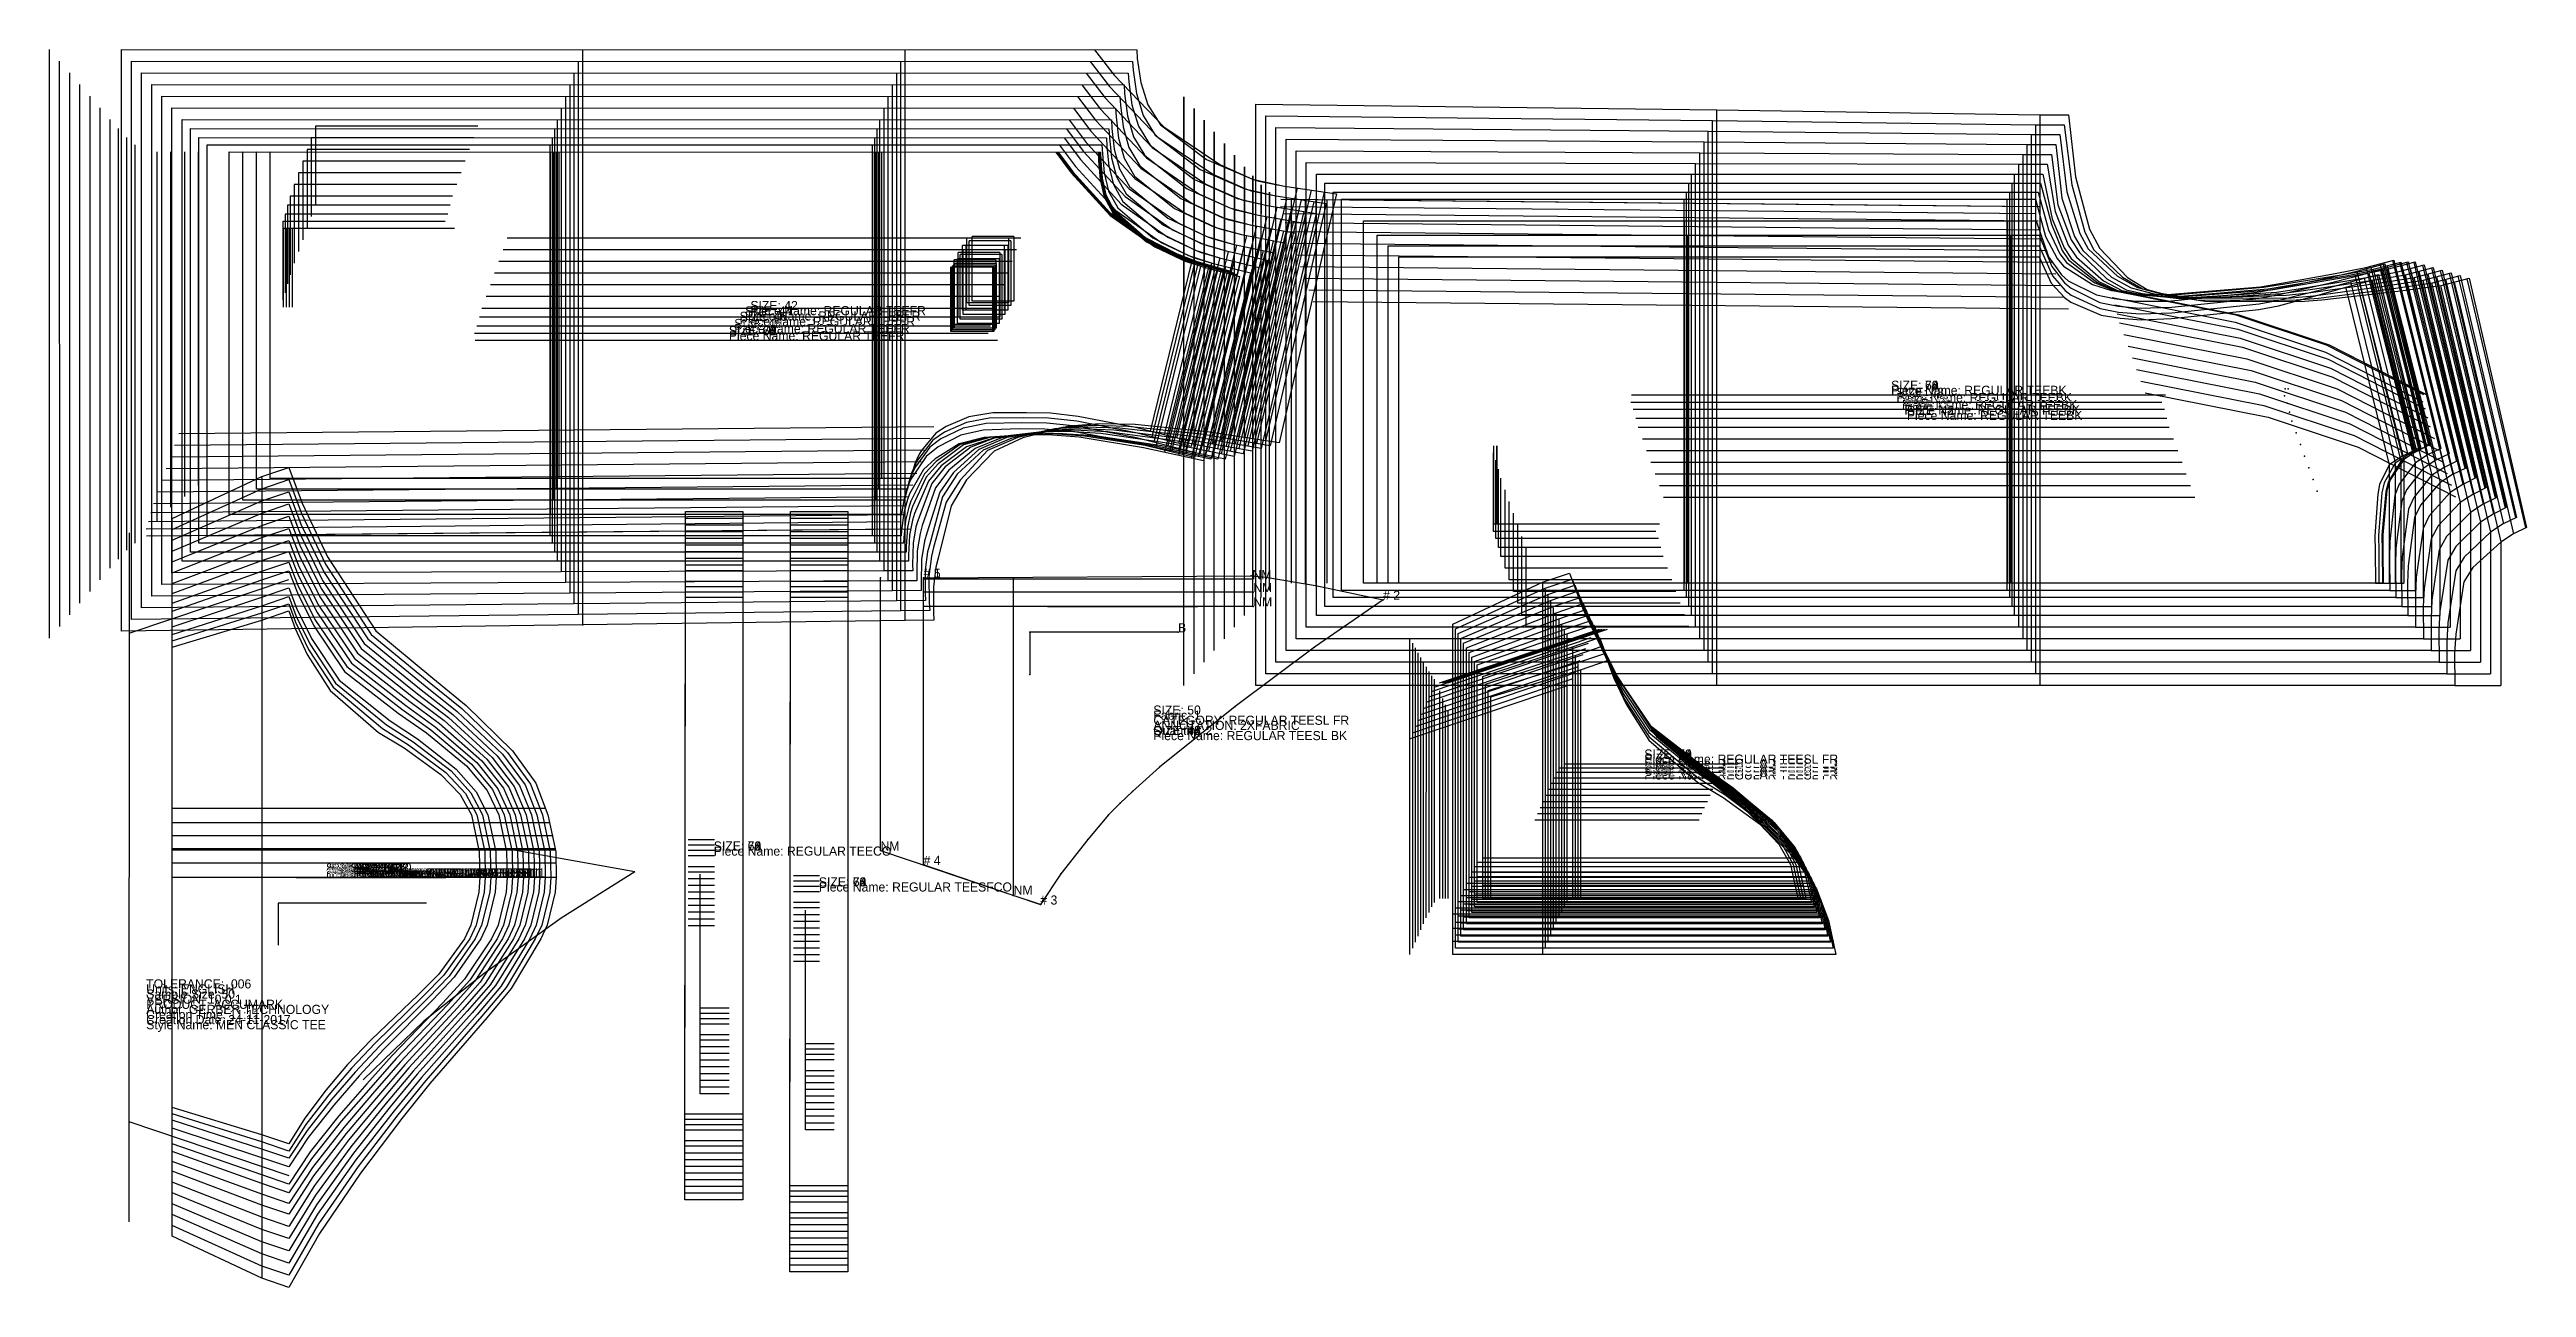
# Model space of a CAD drawing. Extents: x -2.7 to 65.3, y -7.1 to 26.9.
import ezdxf

# ---------------------------------------------------------------- set-up
doc = ezdxf.new("R2010")
doc.units = 0

msp = doc.modelspace()

# ---------------------------------------------------------------- texts
at = {"layer": '1'}
for s, p in [('TOLERANCE: .006', (0, 1.12)), ('VERSION: 10.0.1', (0, 0.7)), ('Author: GERBER TECHNOLOGY', (0, 0.42)), ('Sample Size: 50', (0, 0.84)), ('Units: ENGLISH', (0, 0.98)), ('PRODUCT: ACCUMARK', (0, 0.56)), ('Style Name: MEN CLASSIC TEE', (0, 0)), ('Creation Time: 11:11', (0, 0.28)), ('Creation Date: 24-11-2017', (0, 0.14))]:
    msp.add_text(s, height=0.25, dxfattribs=at).set_placement(p)

# ---------------------------------------------------------------- blocks, each defined once
blk = doc.blocks.new('REGULAR TEEFR_42')
at = {"layer": '1'}
for points in [[(3.3995, 15.1042), (3.4, 24.0603)], [(3.4, 24.0603), (26.161, 24.0526)], [(26.161, 24.0526), (26.1752, 23.8103), (26.2103, 23.3368), (26.3142, 22.8863), (26.5329, 22.4721), (27.3893, 21.715), (28.2653, 21.2604), (28.2653, 21.2604), (28.2653, 21.2604), (28.2653, 21.2604), (28.2653, 21.2604), (28.8179, 21.0571), (29.7299, 20.7929)], [(29.7299, 20.7929), (28.5981, 16.1249)], [(28.5981, 16.1249), (27.1255, 16.4989), (25.5507, 16.8071), (24.789, 16.891), (24.1316, 16.9012), (23.2099, 16.9008), (22.55, 16.7913), (21.9313, 16.5291), (21.6449, 16.3431), (21.2526, 15.8742), (21.1898, 15.7712), (21.0786, 15.5304), (20.979, 15.2028), (20.9539, 15.1031)], [(20.9539, 15.1031), (20.1665, 15.1032), (11.3173, 15.1037), (3.3995, 15.1042)]]:
    blk.add_lwpolyline(points, dxfattribs=at)
at = {"layer": '5'}
blk.add_line((9.2578, 18.8924), (23.336, 18.8924), dxfattribs=at)
at = {"layer": '6'}
blk.add_line((3.4, 24.0603), (26.161, 24.0526), dxfattribs=at)
at = {"layer": '7'}
blk.add_line((9.2578, 18.8924), (23.336, 18.8924), dxfattribs=at)
at = {"layer": '8'}
for p, q in [((1.431, 14.9073), (1.4315, 24.0603)), ((11.3173, 24.0597), (11.3173, 15.1031)), ((20.1665, 15.1031), (20.1665, 24.0597)), ((23.6382, 21.6906), (22.4965, 21.6906)), ((22.4965, 19.919), (22.4965, 21.6906)), ((23.6382, 21.6906), (23.6382, 19.919)), ((28.6776, 21.1087), (27.5235, 16.3978)), ((29.0534, 20.9892), (27.9061, 16.3007)), ((29.3937, 20.8904), (28.2482, 16.2139)), ((23.6382, 19.919), (22.4965, 19.919)), ((0.2503, 13.5282), (20.9539, 13.7251))]:
    blk.add_line(p, q, dxfattribs=at)
for points in [[(25.0031, 24.0511), (25.405, 23.5115), (26.4235, 22.4011), (27.5847, 21.5864), (28.2679, 21.2659), (28.374, 21.2129), (28.818, 21.0575), (29.7299, 20.7929)], [(8.454, 21.955), (3.9992, 21.955), (3.9992, 19.8019)]]:
    blk.add_lwpolyline(points, dxfattribs=at)
at = {"layer": '1'}
for s, p in [('SIZE: 42', (16.5647, 19.7217)), ('Piece Name: REGULAR TEEFR', (16.5647, 19.5817))]:
    blk.add_text(s, height=0.25, dxfattribs=at).set_placement(p)
blk = doc.blocks.new('REGULAR TEEFR_44')
at = {"layer": '1'}
for points in [[(3.0236, 14.8087), (3.024, 24.0602)], [(3.024, 24.0602), (26.1394, 24.0527)], [(26.1394, 24.0527), (26.1536, 23.8104), (26.1913, 23.3265), (26.2992, 22.8665), (26.5243, 22.4441), (27.4024, 21.6737), (28.2993, 21.2125), (28.2993, 21.2125), (28.2993, 21.2125), (28.2993, 21.2125), (28.2993, 21.2125), (28.8697, 21.0079), (29.8105, 20.7437)], [(29.8105, 20.7437), (28.6472, 15.9773)], [(28.6472, 15.9773), (27.1355, 16.3593), (25.519, 16.6734), (24.7373, 16.7585), (24.0626, 16.7681), (23.1107, 16.7606), (22.4865, 16.6421), (21.8843, 16.3781), (21.5694, 16.1542), (21.1483, 15.6053), (21.0882, 15.4979), (20.9841, 15.2482), (20.8949, 14.9105), (20.8733, 14.8078)], [(20.8733, 14.8078), (20.0858, 14.8079), (11.2366, 14.8083), (3.0236, 14.8087)]]:
    blk.add_lwpolyline(points, dxfattribs=at)
at = {"layer": '5'}
blk.add_line((9.1771, 18.8924), (23.2553, 18.8924), dxfattribs=at)
at = {"layer": '6'}
blk.add_line((3.024, 24.0602), (26.1394, 24.0527), dxfattribs=at)
at = {"layer": '7'}
blk.add_line((9.1771, 18.8924), (23.2553, 18.8924), dxfattribs=at)
at = {"layer": '8'}
for p, q in [((1.0551, 14.6118), (1.0555, 24.0602)), ((11.2366, 24.0598), (11.2366, 14.8078)), ((20.0858, 14.8078), (20.0858, 24.0598)), ((23.5221, 21.4938), (22.3804, 21.4938)), ((22.3804, 19.7221), (22.3804, 21.4938)), ((23.5221, 21.4938), (23.5221, 19.7221)), ((28.7544, 21.0493), (27.5739, 16.2485)), ((29.1314, 20.9347), (27.9563, 16.1519)), ((29.4724, 20.8388), (28.2988, 16.0654)), ((23.5221, 19.7221), (22.3804, 19.7221)), ((0.1696, 13.5282), (20.8733, 13.7251))]:
    blk.add_line(p, q, dxfattribs=at)
for points in [[(24.9815, 24.0511), (25.3903, 23.5022), (26.426, 22.3728), (27.607, 21.544), (28.3019, 21.218), (28.4115, 21.1643), (28.8698, 21.0082), (29.8105, 20.7437)], [(8.3733, 21.9551), (3.9185, 21.9551), (3.9185, 19.802)]]:
    blk.add_lwpolyline(points, dxfattribs=at)
at = {"layer": '1'}
for s, p in [('SIZE: 44', (16.417, 19.574)), ('Piece Name: REGULAR TEEFR', (16.417, 19.434))]:
    blk.add_text(s, height=0.25, dxfattribs=at).set_placement(p)
blk = doc.blocks.new('REGULAR TEEFR_46')
at = {"layer": '1'}
for points in [[(2.6478, 14.5133), (2.6481, 24.0602)], [(2.6481, 24.0602), (26.1179, 24.0527)], [(26.1179, 24.0527), (26.1321, 23.8104), (26.1722, 23.3162), (26.284, 22.8468), (26.5153, 22.416), (27.4149, 21.6319), (28.3327, 21.1638), (28.3327, 21.1638), (28.3327, 21.1638), (28.3327, 21.1638), (28.3327, 21.1638), (28.9212, 20.9583), (29.8912, 20.6946)], [(29.8912, 20.6946), (28.6964, 15.8298)], [(28.6964, 15.8298), (27.1496, 16.2168), (25.4958, 16.5343), (24.6962, 16.6195), (24.0063, 16.6278), (23.026, 16.6104), (22.3984, 16.4841), (21.7895, 16.1881), (21.488, 15.9649), (21.0894, 15.4244), (21.0232, 15.3012), (20.9098, 15.0153), (20.8153, 14.6296), (20.7926, 14.5126)], [(20.7926, 14.5126), (20.0052, 14.5127), (11.156, 14.513), (2.6478, 14.5133)]]:
    blk.add_lwpolyline(points, dxfattribs=at)
at = {"layer": '5'}
blk.add_line((9.0965, 18.8925), (23.1747, 18.8925), dxfattribs=at)
at = {"layer": '6'}
blk.add_line((2.6481, 24.0602), (26.1179, 24.0527), dxfattribs=at)
at = {"layer": '7'}
blk.add_line((9.0965, 18.8925), (23.1747, 18.8925), dxfattribs=at)
at = {"layer": '8'}
for p, q in [((0.6793, 14.3164), (0.6796, 24.0602)), ((11.156, 24.0598), (11.156, 14.5126)), ((20.0052, 14.5126), (20.0052, 24.0598)), ((23.4061, 21.2969), (22.2644, 21.2969)), ((22.2644, 19.5252), (22.2644, 21.2969)), ((23.4061, 21.2969), (23.4061, 19.5252)), ((28.8311, 20.9898), (27.6239, 16.0982)), ((29.2094, 20.88), (28.0064, 16.0025)), ((29.5513, 20.7871), (28.3494, 15.9167)), ((23.4061, 19.5252), (22.2644, 19.5252)), ((0.089, 13.5283), (20.7926, 13.7252))]:
    blk.add_line(p, q, dxfattribs=at)
for points in [[(24.96, 24.0512), (25.3755, 23.493), (26.4283, 22.3442), (27.6288, 21.5011), (28.3353, 21.1693), (28.4485, 21.115), (28.9213, 20.9585), (29.8912, 20.6946)], [(8.2927, 21.9551), (3.8379, 21.9551), (3.8379, 19.802)]]:
    blk.add_lwpolyline(points, dxfattribs=at)
at = {"layer": '1'}
for s, p in [('SIZE: 46', (16.2695, 19.4264)), ('Piece Name: REGULAR TEEFR', (16.2695, 19.2864))]:
    blk.add_text(s, height=0.25, dxfattribs=at).set_placement(p)
blk = doc.blocks.new('REGULAR TEEFR_48')
at = {"layer": '1'}
for points in [[(2.2719, 14.1194), (2.2721, 24.0601)], [(2.2721, 24.0601), (26.0964, 24.0528)], [(26.0964, 24.0528), (26.1105, 23.8105), (26.153, 23.306), (26.2686, 22.827), (26.5062, 22.3879), (27.4272, 21.59), (28.3656, 21.1149), (28.3656, 21.1149), (28.3656, 21.1149), (28.3656, 21.1149), (28.3656, 21.1149), (28.9724, 20.9084), (29.9719, 20.6454)], [(29.9719, 20.6454), (28.7455, 15.6822)], [(28.7455, 15.6822), (27.1571, 16.0667), (25.4595, 16.3791), (24.6392, 16.4601), (23.932, 16.4631), (22.9501, 16.4261), (22.3347, 16.2962), (21.7094, 15.9698), (21.3841, 15.7073), (20.9658, 15.0871), (20.9043, 14.9547), (20.8035, 14.6499), (20.7284, 14.2423), (20.712, 14.1189)], [(20.712, 14.1189), (19.9245, 14.119), (11.0754, 14.1192), (2.2719, 14.1194)]]:
    blk.add_lwpolyline(points, dxfattribs=at)
at = {"layer": '5'}
blk.add_line((9.0159, 18.8925), (23.094, 18.8925), dxfattribs=at)
at = {"layer": '6'}
blk.add_line((2.2721, 24.0601), (26.0964, 24.0528), dxfattribs=at)
at = {"layer": '7'}
blk.add_line((9.0159, 18.8925), (23.094, 18.8925), dxfattribs=at)
at = {"layer": '8'}
for p, q in [((0.3034, 13.9225), (0.3036, 24.0601)), ((11.0754, 24.0599), (11.0754, 14.1189)), ((19.9245, 14.1189), (19.9245, 24.0599)), ((23.2901, 21.1001), (22.1484, 21.1001)), ((22.1484, 19.3284), (22.1484, 21.1001)), ((23.2901, 21.1001), (23.2901, 19.3284)), ((28.908, 20.9304), (27.6725, 15.9419)), ((29.2875, 20.8256), (28.0554, 15.8493)), ((29.6302, 20.7354), (28.3996, 15.766)), ((23.2901, 19.3284), (22.1484, 19.3284)), ((0.0084, 13.5283), (20.712, 13.7252))]:
    blk.add_line(p, q, dxfattribs=at)
for points in [[(24.9384, 24.0512), (25.3605, 23.4836), (26.4302, 22.3155), (27.6502, 21.4579), (28.3682, 21.1204), (28.4852, 21.0655), (28.9724, 20.9085), (29.9719, 20.6454)], [(8.212, 21.9552), (3.7572, 21.9552), (3.7572, 19.8021)]]:
    blk.add_lwpolyline(points, dxfattribs=at)
at = {"layer": '1'}
for s, p in [('SIZE: 48', (16.1219, 19.2295)), ('Piece Name: REGULAR TEEFR', (16.1219, 19.0895))]:
    blk.add_text(s, height=0.25, dxfattribs=at).set_placement(p)
blk = doc.blocks.new('REGULAR TEEFR_52')
at = {"layer": '1'}
for points in [[(1.6679, 13.5284), (1.6679, 24.2568)], [(1.6679, 24.2568), (26.2009, 24.2498)], [(26.2009, 24.2498), (26.2151, 24.0075), (26.2626, 23.4825), (26.386, 22.9844), (26.6361, 22.5287), (27.6002, 21.7039), (28.5805, 21.2152), (28.5805, 21.2152), (28.5805, 21.2152), (28.5805, 21.2152), (28.5805, 21.2152), (29.2233, 21.0065), (30.2808, 20.744)], [(30.2808, 20.744), (28.9915, 15.584)], [(28.9915, 15.584), (27.3413, 15.948), (25.5798, 16.2352), (24.7302, 16.3016), (23.999, 16.2898), (22.9701, 16.2234), (22.2846, 16.0506), (21.6288, 15.6428), (21.3149, 15.3507), (20.9315, 14.6857), (20.8681, 14.5256), (20.7701, 14.16), (20.7094, 13.675), (20.6983, 13.5285)], [(20.6983, 13.5285), (19.9109, 13.5285), (11.0617, 13.5285), (1.6679, 13.5284)]]:
    blk.add_lwpolyline(points, dxfattribs=at)
at = {"layer": '5'}
blk.add_line((9.0022, 19.0895), (23.0804, 19.0895), dxfattribs=at)
at = {"layer": '6'}
blk.add_line((1.6679, 24.2568), (26.2009, 24.2498), dxfattribs=at)
at = {"layer": '7'}
blk.add_line((9.0022, 19.0895), (23.0804, 19.0895), dxfattribs=at)
at = {"layer": '8'}
for p, q in [((-0.3006, 13.3315), (-0.3006, 24.2568)), ((11.0617, 24.2569), (11.0617, 13.5285)), ((19.9109, 13.5285), (19.9109, 24.2569)), ((23.2056, 20.9033), (22.0639, 20.9033)), ((22.0639, 19.1316), (22.0639, 20.9033)), ((23.2056, 20.9033), (23.2056, 19.1316)), ((29.2099, 21.0109), (27.9158, 15.8213)), ((29.5918, 20.915), (28.3003, 15.7365)), ((29.9357, 20.8296), (28.647, 15.66)), ((23.2056, 19.1316), (22.0639, 19.1316)), ((-0.0053, 13.7253), (20.6983, 13.9222))]:
    blk.add_line(p, q, dxfattribs=at)
for points in [[(25.043, 24.2482), (25.4786, 23.6619), (26.5826, 22.4554), (27.8419, 21.5695), (28.5831, 21.2207), (28.7071, 21.1646), (29.2233, 21.0064), (30.2808, 20.744)], [(8.1984, 22.1522), (3.7436, 22.1522), (3.7436, 19.9991)]]:
    blk.add_lwpolyline(points, dxfattribs=at)
at = {"layer": '1'}
for s, p in [('SIZE: 52', (15.9743, 19.0326)), ('Piece Name: REGULAR TEEFR', (15.9743, 18.8926))]:
    blk.add_text(s, height=0.25, dxfattribs=at).set_placement(p)
blk = doc.blocks.new('REGULAR TEEFR_54')
at = {"layer": '1'}
for points in [[(1.4397, 13.3315), (1.4396, 24.4537)], [(1.4396, 24.4537), (26.327, 24.4467)], [(26.327, 24.4467), (26.3412, 24.2044), (26.3911, 23.6691), (26.5183, 23.1614), (26.7747, 22.6973), (27.7603, 21.8587), (28.7615, 21.363), (28.7615, 21.363), (28.7615, 21.363), (28.7615, 21.363), (28.7615, 21.363), (29.4224, 21.1536), (30.5091, 20.8918)], [(30.5091, 20.8918), (29.1883, 15.6334)], [(29.1883, 15.6334), (27.5134, 15.9902), (25.7263, 16.2682), (24.8648, 16.3292), (24.124, 16.3119), (23.0381, 16.2304), (22.3121, 16.0334), (21.6563, 15.5721), (21.335, 15.231), (20.9646, 14.4783), (20.9064, 14.3189), (20.8194, 13.9559), (20.7723, 13.4764), (20.7653, 13.3318)], [(20.7653, 13.3318), (19.9779, 13.3318), (11.1287, 13.3316), (1.4397, 13.3315)]]:
    blk.add_lwpolyline(points, dxfattribs=at)
at = {"layer": '5'}
blk.add_line((9.0692, 19.2865), (23.1474, 19.2865), dxfattribs=at)
at = {"layer": '6'}
blk.add_line((1.4396, 24.4537), (26.327, 24.4467), dxfattribs=at)
at = {"layer": '7'}
blk.add_line((9.0692, 19.2865), (23.1474, 19.2865), dxfattribs=at)
at = {"layer": '8'}
for p, q in [((-0.5288, 13.1346), (-0.5289, 24.4537)), ((11.1287, 24.4539), (11.1287, 13.3318)), ((19.9779, 13.3318), (19.9779, 24.4539)), ((29.435, 21.1506), (28.1121, 15.8627)), ((29.8178, 21.0582), (28.4969, 15.7807)), ((23.2372, 20.9034), (22.0955, 20.9034)), ((22.0955, 19.1317), (22.0955, 20.9034)), ((23.2372, 20.9034), (23.2372, 19.1317)), ((30.1624, 20.9752), (28.8447, 15.7066)), ((23.2372, 19.1317), (22.0955, 19.1317)), ((0.0617, 13.9223), (20.7653, 14.1192))]:
    blk.add_line(p, q, dxfattribs=at)
for points in [[(25.1691, 24.4452), (25.6113, 23.8495), (26.7324, 22.6235), (28.0113, 21.7232), (28.7641, 21.3685), (28.8918, 21.3118), (29.4223, 21.1534), (30.5091, 20.8918)], [(8.2654, 22.3491), (3.8106, 22.3491), (3.8106, 20.1961)]]:
    blk.add_lwpolyline(points, dxfattribs=at)
at = {"layer": '1'}
for s, p in [('SIZE: 54', (15.9743, 19.0326)), ('Piece Name: REGULAR TEEFR', (15.9743, 18.8926))]:
    blk.add_text(s, height=0.25, dxfattribs=at).set_placement(p)
blk = doc.blocks.new('REGULAR TEEFR_56')
at = {"layer": '1'}
for points in [[(1.2116, 13.0852), (1.2113, 24.6997)], [(1.2113, 24.6997), (26.394, 24.693)], [(26.394, 24.693), (26.4082, 24.4507), (26.4642, 23.9009), (26.5994, 23.3802), (26.8671, 22.9054), (27.8876, 22.0521), (28.9211, 21.5513), (28.9211, 21.5513), (28.9211, 21.5513), (28.9211, 21.5513), (28.9211, 21.5513), (29.6084, 21.344), (30.7374, 21.0888)], [(30.7374, 21.0888), (29.3851, 15.6335)], [(29.3851, 15.6335), (27.6857, 15.9946), (25.8726, 16.2758), (24.9986, 16.3373), (24.247, 16.3193), (23.1301, 16.2303), (22.408, 16.0295), (21.7134, 15.5098), (21.3818, 15.1409), (21.0084, 14.3351), (20.9508, 14.1604), (20.8693, 13.7641), (20.8349, 13.2429), (20.8323, 13.0859)], [(20.8323, 13.0859), (20.0449, 13.0859), (11.1957, 13.0856), (1.2116, 13.0852)]]:
    blk.add_lwpolyline(points, dxfattribs=at)
at = {"layer": '5'}
blk.add_line((9.1362, 19.5327), (23.2144, 19.5327), dxfattribs=at)
at = {"layer": '6'}
blk.add_line((1.2113, 24.6997), (26.394, 24.693), dxfattribs=at)
at = {"layer": '7'}
blk.add_line((9.1362, 19.5327), (23.2144, 19.5327), dxfattribs=at)
at = {"layer": '8'}
for p, q in [((-0.7569, 12.8883), (-0.7572, 24.6997)), ((11.1957, 24.7001), (11.1957, 13.0859)), ((20.0449, 13.0859), (20.0449, 24.7001)), ((29.6624, 21.3318), (28.3053, 15.863)), ((30.0465, 21.2447), (28.6908, 15.781)), ((30.3921, 21.1667), (29.0377, 15.7073)), ((23.2688, 20.9527), (22.1271, 20.9527)), ((22.1271, 19.181), (22.1271, 20.9527)), ((23.2688, 20.9527), (23.2688, 19.181)), ((23.2688, 19.181), (22.1271, 19.181)), ((0.1287, 14.1685), (20.8323, 14.3654))]:
    blk.add_line(p, q, dxfattribs=at)
for points in [[(25.2361, 24.6914), (25.6905, 24.0836), (26.8413, 22.8335), (28.1525, 21.9169), (28.9237, 21.5568), (29.0567, 21.5), (29.6084, 21.3436), (30.7374, 21.0888)], [(8.3324, 22.5954), (3.8776, 22.5954), (3.8776, 20.4423)]]:
    blk.add_lwpolyline(points, dxfattribs=at)
at = {"layer": '1'}
for s, p in [('SIZE: 56', (15.9743, 19.0324)), ('Piece Name: REGULAR TEEFR', (15.9743, 18.8924))]:
    blk.add_text(s, height=0.25, dxfattribs=at).set_placement(p)
blk = doc.blocks.new('REGULAR TEEFR_58')
at = {"layer": '1'}
for points in [[(0.9835, 12.839), (0.983, 24.9458)], [(0.983, 24.9458), (26.461, 24.9392)], [(26.461, 24.9392), (26.4752, 24.6969), (26.5372, 24.1325), (26.6803, 23.5988), (26.9592, 23.1132), (28.0144, 22.2448), (29.0802, 21.7386), (29.0802, 21.7386), (29.0802, 21.7386), (29.0802, 21.7386), (29.0802, 21.7386), (29.7942, 21.5338), (30.9657, 21.2859)], [(30.9657, 21.2859), (29.5819, 15.6337)], [(29.5819, 15.6337), (27.8482, 15.9947), (25.9989, 16.2737), (25.1078, 16.3328), (24.3418, 16.3113), (23.2291, 16.2102), (22.4921, 15.9695), (21.795, 15.448), (21.4453, 15.0345), (21.0644, 14.1429), (21.007, 13.9602), (20.9279, 13.5465), (20.8997, 13.0035), (20.8993, 12.8401)], [(20.8993, 12.8401), (20.1119, 12.8401), (11.2627, 12.8395), (0.9835, 12.839)]]:
    blk.add_lwpolyline(points, dxfattribs=at)
at = {"layer": '5'}
blk.add_line((9.2032, 19.779), (23.2814, 19.779), dxfattribs=at)
at = {"layer": '6'}
blk.add_line((0.983, 24.9458), (26.461, 24.9392), dxfattribs=at)
at = {"layer": '7'}
blk.add_line((9.2032, 19.779), (23.2814, 19.779), dxfattribs=at)
at = {"layer": '8'}
for p, q in [((-0.985, 12.6421), (-0.9855, 24.9458)), ((11.2627, 24.9464), (11.2627, 12.8401)), ((20.1119, 12.8401), (20.1119, 24.9464)), ((29.89, 21.5136), (28.4988, 15.8639)), ((30.2752, 21.4317), (28.8853, 15.7837)), ((30.6217, 21.3585), (29.2311, 15.7092)), ((23.3004, 21.002), (22.1587, 21.002)), ((22.1587, 19.2303), (22.1587, 21.002)), ((23.3004, 21.002), (23.3004, 19.2303)), ((23.3004, 19.2303), (22.1587, 19.2303)), ((0.1957, 14.4148), (20.8993, 14.6117))]:
    blk.add_line(p, q, dxfattribs=at)
for points in [[(25.3031, 24.9377), (25.7695, 24.3176), (26.9499, 23.043), (28.2933, 22.11), (29.0828, 21.7441), (29.2212, 21.6873), (29.7941, 21.5334), (30.9657, 21.2859)], [(8.3994, 22.8416), (3.9446, 22.8416), (3.9446, 20.6886)]]:
    blk.add_lwpolyline(points, dxfattribs=at)
at = {"layer": '1'}
for s, p in [('SIZE: 58', (15.9743, 19.0324)), ('Piece Name: REGULAR TEEFR', (15.9743, 18.8924))]:
    blk.add_text(s, height=0.25, dxfattribs=at).set_placement(p)
blk = doc.blocks.new('REGULAR TEEFR_60')
at = {"layer": '1'}
for points in [[(0.7062, 12.5189), (0.7055, 25.2657)], [(0.7055, 25.2657), (26.5772, 25.2593)], [(26.5772, 25.2593), (26.5914, 25.017), (26.6594, 24.4382), (26.8105, 23.8911), (27.1005, 23.3948), (28.1906, 22.5114), (29.2887, 22.0001), (29.2887, 22.0001), (29.2887, 22.0001), (29.2887, 22.0001), (29.2887, 22.0001), (30.0292, 21.7978), (31.2432, 21.5568)], [(31.2432, 21.5568), (29.8279, 15.7077)], [(29.8279, 15.7077), (28.0591, 16.0662), (26.1729, 16.3406), (25.2644, 16.396), (24.4839, 16.37), (23.318, 16.2362), (22.6119, 15.9625), (21.9075, 15.4266), (21.5424, 14.9618), (21.1621, 13.9745), (21.1048, 13.7767), (21.0295, 13.33), (21.0121, 12.7452), (21.0155, 12.5696)], [(21.0155, 12.5696), (20.2281, 12.5677), (11.3789, 12.5455), (0.7062, 12.5189)]]:
    blk.add_lwpolyline(points, dxfattribs=at)
at = {"layer": '5'}
blk.add_line((9.3194, 20.0991), (23.3976, 20.0991), dxfattribs=at)
at = {"layer": '6'}
blk.add_line((0.7055, 25.2657), (26.5772, 25.2593), dxfattribs=at)
at = {"layer": '7'}
blk.add_line((9.3194, 20.0991), (23.3976, 20.0991), dxfattribs=at)
at = {"layer": '8'}
for p, q in [((-1.2623, 12.322), (-1.263, 25.2657)), ((11.3789, 25.2665), (11.3789, 12.546)), ((20.2281, 12.5696), (20.2281, 25.2665)), ((30.1669, 21.7706), (28.7404, 15.933)), ((23.3812, 21.1252), (22.2395, 21.1252)), ((22.2395, 19.3535), (22.2395, 21.1252)), ((23.3812, 21.1252), (23.3812, 19.3535)), ((30.5532, 21.6933), (29.1277, 15.8546)), ((30.9006, 21.6246), (29.4731, 15.7821)), ((23.3812, 19.3535), (22.2395, 19.3535)), ((0.3119, 14.7349), (21.0155, 14.9318))]:
    blk.add_line(p, q, dxfattribs=at)
for points in [[(25.4193, 25.2578), (25.8978, 24.6255), (27.1078, 23.3265), (28.4834, 22.3772), (29.2913, 22.0056), (29.4351, 21.9487), (30.0292, 21.7972), (31.2432, 21.5568)], [(8.5156, 23.1617), (4.0608, 23.1617), (4.0608, 21.0087)]]:
    blk.add_lwpolyline(points, dxfattribs=at)
at = {"layer": '1'}
for s, p in [('SIZE: 60', (15.9743, 19.0323)), ('Piece Name: REGULAR TEEFR', (15.9743, 18.8923))]:
    blk.add_text(s, height=0.25, dxfattribs=at).set_placement(p)
blk = doc.blocks.new('REGULAR TEEFR_62')
at = {"layer": '1'}
for points in [[(0.4289, 12.1988), (0.428, 25.5856)], [(0.428, 25.5856), (26.6934, 25.5794)], [(26.6934, 25.5794), (26.7076, 25.3371), (26.7816, 24.7437), (26.9407, 24.1836), (27.2419, 23.6765), (28.3669, 22.7782), (29.4973, 22.2617), (29.4973, 22.2617), (29.4973, 22.2617), (29.4973, 22.2617), (29.4973, 22.2617), (30.2643, 22.0618), (31.5207, 21.8277)], [(31.5207, 21.8277), (30.0739, 15.7817)], [(30.0739, 15.7817), (28.2758, 16.1248), (26.3595, 16.381), (25.4374, 16.4267), (24.6461, 16.3913), (23.4494, 16.2219), (22.7316, 15.9248), (22.0032, 15.336), (21.6405, 14.8445), (21.2783, 13.8129), (21.2181, 13.5994), (21.1407, 13.1179), (21.1266, 12.4883), (21.1317, 12.2991)], [(21.1317, 12.2991), (20.3443, 12.2954), (11.4951, 12.2524), (0.4289, 12.1988)]]:
    blk.add_lwpolyline(points, dxfattribs=at)
at = {"layer": '5'}
blk.add_line((9.4356, 20.4192), (23.5138, 20.4192), dxfattribs=at)
at = {"layer": '6'}
blk.add_line((0.428, 25.5856), (26.6934, 25.5794), dxfattribs=at)
at = {"layer": '7'}
blk.add_line((9.4356, 20.4192), (23.5138, 20.4192), dxfattribs=at)
at = {"layer": '8'}
for p, q in [((-1.5396, 12.0019), (-1.5405, 25.5856)), ((11.4951, 25.5866), (11.4951, 12.2519)), ((20.3443, 12.2991), (20.3443, 25.5866)), ((30.444, 22.0284), (28.9806, 15.9954)), ((30.8312, 21.9557), (29.3693, 15.9211)), ((31.1795, 21.891), (29.7148, 15.8527)), ((23.462, 21.2484), (22.3203, 21.2484)), ((22.3203, 19.4768), (22.3203, 21.2484)), ((23.462, 21.2484), (23.462, 19.4768)), ((23.462, 19.4768), (22.3203, 19.4768)), ((0.4281, 15.055), (21.1317, 15.2519))]:
    blk.add_line(p, q, dxfattribs=at)
for points in [[(25.5355, 25.5779), (26.0261, 24.9336), (27.2658, 23.6102), (28.6736, 22.6442), (29.4999, 22.2671), (29.649, 22.2102), (30.2643, 22.061), (31.5207, 21.8277)], [(8.6318, 23.4818), (4.177, 23.4818), (4.177, 21.3288)]]:
    blk.add_lwpolyline(points, dxfattribs=at)
at = {"layer": '1'}
for s, p in [('SIZE: 62', (15.9743, 19.0322)), ('Piece Name: REGULAR TEEFR', (15.9743, 18.8922))]:
    blk.add_text(s, height=0.25, dxfattribs=at).set_placement(p)
blk = doc.blocks.new('REGULAR TEEFR_64')
at = {"layer": '1'}
for points in [[(0.1516, 11.8787), (0.1505, 25.9055)], [(0.1505, 25.9055), (26.8096, 25.8995)], [(26.8096, 25.8995), (26.8238, 25.6572), (26.904, 25.0493), (27.0711, 24.4761), (27.3836, 23.9584), (28.5434, 23.0454), (29.7062, 22.5239), (29.7062, 22.5238), (29.7062, 22.5238), (29.7062, 22.5238), (29.7062, 22.5238), (30.4996, 22.3261), (31.7982, 22.0986)], [(31.7982, 22.0986), (30.3199, 15.8557)], [(30.3199, 15.8557), (28.4861, 16.1856), (26.533, 16.4259), (25.594, 16.4625), (24.789, 16.4179), (23.6, 16.2242), (22.8306, 15.9013), (22.1297, 15.266), (21.7561, 14.7257), (21.4011, 13.6046), (21.3384, 13.3824), (21.2576, 12.8809), (21.2427, 12.2255), (21.2479, 12.0286)], [(21.2479, 12.0286), (20.4605, 12.0231), (11.6113, 11.9601), (0.1516, 11.8787)]]:
    blk.add_lwpolyline(points, dxfattribs=at)
at = {"layer": '5'}
blk.add_line((9.5518, 20.7393), (23.63, 20.7393), dxfattribs=at)
at = {"layer": '6'}
blk.add_line((0.1505, 25.9055), (26.8096, 25.8995), dxfattribs=at)
at = {"layer": '7'}
blk.add_line((9.5518, 20.7393), (23.63, 20.7393), dxfattribs=at)
at = {"layer": '8'}
for p, q in [((-1.8169, 11.6818), (-1.818, 25.9055)), ((11.6113, 25.9067), (11.6113, 11.9578)), ((20.4605, 12.0286), (20.4605, 25.9067)), ((30.7213, 22.2874), (29.221, 16.0587)), ((31.1094, 22.2188), (29.6111, 15.9882)), ((31.4584, 22.1579), (29.9567, 15.9235)), ((23.5428, 21.3717), (22.4011, 21.3717)), ((22.4011, 19.6), (22.4011, 21.3717)), ((23.5428, 21.3717), (23.5428, 19.6)), ((23.5428, 19.6), (22.4011, 19.6)), ((0.5443, 15.3751), (21.2479, 15.572))]:
    blk.add_line(p, q, dxfattribs=at)
for points in [[(25.6517, 25.898), (26.1544, 25.2415), (27.424, 23.8939), (28.8641, 22.9119), (29.7088, 22.5294), (29.8633, 22.4723), (30.4996, 22.3252), (31.7982, 22.0986)], [(8.748, 23.8019), (4.2932, 23.8019), (4.2932, 21.6489)]]:
    blk.add_lwpolyline(points, dxfattribs=at)
at = {"layer": '1'}
for s, p in [('SIZE: 64', (15.9743, 19.0321)), ('Piece Name: REGULAR TEEFR', (15.9743, 18.8921))]:
    blk.add_text(s, height=0.25, dxfattribs=at).set_placement(p)
blk = doc.blocks.new('REGULAR TEEFR_66')
at = {"layer": '1'}
for points in [[(-0.1257, 11.5586), (-0.127, 26.2254)], [(-0.127, 26.2254), (26.9258, 26.2197)], [(26.9258, 26.2197), (26.94, 25.9773), (27.0262, 25.3549), (27.2012, 24.7686), (27.5249, 24.2401), (28.7195, 23.3124), (29.9145, 22.7857), (29.9145, 22.7857), (29.9145, 22.7857), (29.9145, 22.7857), (29.9145, 22.7857), (30.7346, 22.5904), (32.0757, 22.3695)], [(32.0757, 22.3695), (30.5659, 15.9297)], [(30.5659, 15.9297), (28.6906, 16.2527), (26.6941, 16.4832), (25.7349, 16.5135), (24.9131, 16.4618), (23.7303, 16.2117), (22.9485, 15.8815), (22.2356, 15.2268), (21.8349, 14.597), (21.4805, 13.3082), (21.4237, 13.0888), (21.3552, 12.595), (21.3547, 11.9512), (21.3641, 11.7581)], [(21.3641, 11.7581), (20.5767, 11.7509), (11.7275, 11.6687), (-0.1257, 11.5586)]]:
    blk.add_lwpolyline(points, dxfattribs=at)
at = {"layer": '5'}
blk.add_line((9.668, 21.0594), (23.7462, 21.0594), dxfattribs=at)
at = {"layer": '6'}
blk.add_line((-0.127, 26.2254), (26.9258, 26.2197), dxfattribs=at)
at = {"layer": '7'}
blk.add_line((9.668, 21.0594), (23.7462, 21.0594), dxfattribs=at)
at = {"layer": '8'}
for p, q in [((-2.0942, 11.3617), (-2.0955, 26.2254)), ((11.7275, 26.2268), (11.7275, 11.6637)), ((20.5767, 11.7581), (20.5767, 26.2268)), ((30.9987, 22.5469), (29.4624, 16.1253)), ((31.3876, 22.4821), (29.8536, 16.0574)), ((31.7372, 22.4249), (30.199, 15.9954)), ((23.6236, 21.4949), (22.4819, 21.4949)), ((22.4819, 19.7232), (22.4819, 21.4949)), ((23.6236, 21.4949), (23.6236, 19.7232)), ((23.6236, 19.7232), (22.4819, 19.7232)), ((0.6605, 15.6952), (21.3641, 15.8921))]:
    blk.add_line(p, q, dxfattribs=at)
for points in [[(25.7679, 26.2181), (26.2827, 25.5496), (27.5818, 24.1778), (29.0541, 23.1794), (29.9171, 22.7911), (30.077, 22.7339), (30.7345, 22.5892), (32.0757, 22.3695)], [(8.8642, 24.122), (4.4094, 24.122), (4.4094, 21.969)]]:
    blk.add_lwpolyline(points, dxfattribs=at)
at = {"layer": '1'}
for s, p in [('SIZE: 66', (15.9743, 19.032)), ('Piece Name: REGULAR TEEFR', (15.9743, 18.892))]:
    blk.add_text(s, height=0.25, dxfattribs=at).set_placement(p)
blk = doc.blocks.new('REGULAR TEEFR_68')
at = {"layer": '1'}
for points in [[(-0.4028, 11.2384), (-0.4045, 26.5453)], [(-0.4045, 26.5453), (27.042, 26.5399)], [(27.042, 26.5399), (27.0562, 26.2976), (27.1484, 25.6607), (27.3313, 25.0614), (27.6661, 24.5222), (28.8953, 23.5796), (30.1224, 23.0477), (30.1224, 23.0477), (30.1224, 23.0477), (30.1224, 23.0477), (30.1224, 23.0477), (30.9692, 22.8547), (32.3532, 22.6405)], [(32.3532, 22.6405), (30.8119, 16.0038)], [(30.8119, 16.0038), (28.9238, 16.3152), (26.9146, 16.5329), (25.9498, 16.5563), (25.1238, 16.4985), (23.8995, 16.2249), (23.0673, 15.8703), (22.3187, 15.0602), (21.9315, 14.4545), (21.5875, 13.2143), (21.5275, 12.9692), (21.4584, 12.4188), (21.4671, 11.7025), (21.4803, 11.4876)], [(21.4803, 11.4876), (20.6929, 11.4789), (11.8437, 11.378), (-0.4028, 11.2384)]]:
    blk.add_lwpolyline(points, dxfattribs=at)
at = {"layer": '5'}
blk.add_line((9.7842, 21.3796), (23.8624, 21.3796), dxfattribs=at)
at = {"layer": '6'}
blk.add_line((-0.4045, 26.5453), (27.042, 26.5399), dxfattribs=at)
at = {"layer": '7'}
blk.add_line((9.7842, 21.3796), (23.8624, 21.3796), dxfattribs=at)
at = {"layer": '8'}
for p, q in [((-2.3713, 11.0415), (-2.373, 26.5453)), ((11.8437, 26.547), (11.8437, 11.3697)), ((20.6929, 11.4876), (20.6929, 26.547)), ((31.2755, 22.8047), (29.704, 16.1921)), ((31.6658, 22.7462), (30.0962, 16.1269)), ((32.0161, 22.6923), (30.4414, 16.0674)), ((23.7044, 21.6181), (22.5627, 21.6181)), ((22.5627, 19.8464), (22.5627, 21.6181)), ((23.7044, 21.6181), (23.7044, 19.8464)), ((23.7044, 19.8464), (22.5627, 19.8464)), ((0.7767, 16.0154), (21.4803, 16.2123))]:
    blk.add_line(p, q, dxfattribs=at)
for points in [[(25.8841, 26.5383), (26.4108, 25.8576), (27.7395, 24.4617), (29.2437, 23.4471), (30.125, 23.0532), (30.2903, 22.9959), (30.9692, 22.8534), (32.3532, 22.6405)], [(8.9804, 24.4422), (4.5256, 24.4422), (4.5256, 22.2892)]]:
    blk.add_lwpolyline(points, dxfattribs=at)
at = {"layer": '1'}
for s, p in [('SIZE: 68', (15.9743, 19.0318)), ('Piece Name: REGULAR TEEFR', (15.9743, 18.8918))]:
    blk.add_text(s, height=0.25, dxfattribs=at).set_placement(p)
blk = doc.blocks.new('REGULAR TEEFR_70')
at = {"layer": '1'}
for points in [[(-0.68, 10.9183), (-0.682, 26.8652)], [(-0.682, 26.8652), (27.1582, 26.86)], [(27.1582, 26.86), (27.1724, 26.6177), (27.2707, 25.9663), (27.4616, 25.3541), (27.8076, 24.8044), (29.0716, 23.8472), (30.3308, 23.3104), (30.3308, 23.3104), (30.3308, 23.3104), (30.3308, 23.3104), (30.3308, 23.3104), (31.2042, 23.1193), (32.6307, 22.9114)], [(32.6307, 22.9114), (31.0579, 16.0778)], [(31.0579, 16.0778), (29.1485, 16.3782), (27.1173, 16.5832), (26.1426, 16.5997), (25.3087, 16.5352), (24.0327, 16.2214), (23.2516, 15.8498), (22.489, 15.0672), (22.065, 14.3557), (21.7139, 12.9146), (21.6532, 12.674), (21.5814, 12.1332), (21.585, 11.4285), (21.5965, 11.2172)], [(21.5965, 11.2172), (20.8091, 11.2068), (11.9599, 11.0879), (-0.68, 10.9183)]]:
    blk.add_lwpolyline(points, dxfattribs=at)
at = {"layer": '5'}
blk.add_line((9.9004, 21.6997), (23.9786, 21.6997), dxfattribs=at)
at = {"layer": '6'}
blk.add_line((-0.682, 26.8652), (27.1582, 26.86), dxfattribs=at)
at = {"layer": '7'}
blk.add_line((9.9004, 21.6997), (23.9786, 21.6997), dxfattribs=at)
at = {"layer": '8'}
for p, q in [((-2.6485, 10.7214), (-2.6505, 26.8652)), ((11.9599, 26.8671), (11.9599, 11.0756)), ((20.8091, 11.2172), (20.8091, 26.8671)), ((31.5531, 23.0654), (29.9456, 16.2585)), ((31.9441, 23.0107), (30.339, 16.196)), ((32.295, 22.9599), (30.684, 16.1392)), ((23.7852, 21.7413), (22.6435, 21.7413)), ((22.6435, 19.9696), (22.6435, 21.7413)), ((23.7852, 21.7413), (23.7852, 19.9696)), ((23.7852, 19.9696), (22.6435, 19.9696)), ((0.8929, 16.3355), (21.5965, 16.5324))]:
    blk.add_line(p, q, dxfattribs=at)
for points in [[(26.0003, 26.8584), (26.5391, 26.1658), (27.8974, 24.7458), (29.4338, 23.7152), (30.3334, 23.3158), (30.5041, 23.2584), (31.2042, 23.1179), (32.6307, 22.9114)], [(9.0966, 24.7623), (4.6418, 24.7623), (4.6418, 22.6093)]]:
    blk.add_lwpolyline(points, dxfattribs=at)
at = {"layer": '1'}
for s, p in [('SIZE: 70', (15.9743, 19.0317)), ('Piece Name: REGULAR TEEFR', (15.9743, 18.8917))]:
    blk.add_text(s, height=0.25, dxfattribs=at).set_placement(p)
blk = doc.blocks.new('REGULAR TEEBK_42')
at = {"layer": '1'}
for points in [[(34.3436, 12.2296), (34.3436, 21.1862)], [(34.3436, 21.1862), (42.261, 21.1862), (42.261, 21.1862), (51.113, 21.1862), (51.113, 21.1862), (51.9001, 21.1862)], [(51.9001, 21.1862), (52.232, 20.4617), (52.5898, 20.0639), (52.7654, 19.9376), (53.6017, 19.5799), (54.1218, 19.4973)], [(60.3081, 20.3476), (61.0693, 20.5485)], [(61.0693, 20.5485), (62.2011, 15.8805)], [(54.1218, 19.4973), (54.6932, 19.4563), (55.5272, 19.4898), (57.9223, 19.7392), (58.4642, 19.8411), (59.6392, 20.1563), (60.3081, 20.3476)], [(62.2011, 15.8805), (61.8422, 15.7024), (61.4951, 15.478)], [(61.4951, 15.478), (61.2307, 14.9414), (61.181, 14.6766), (61.0995, 13.5295), (61.1108, 13.117), (61.1168, 12.2296)], [(61.1168, 12.2296), (34.3436, 12.2296)]]:
    blk.add_lwpolyline(points, dxfattribs=at)
at = {"layer": '13'}
blk.add_point((58.7256, 17.5636), dxfattribs=at)
at = {"layer": '5'}
blk.add_line((40.8022, 17.3969), (55.3649, 17.3969), dxfattribs=at)
at = {"layer": '6'}
blk.add_line((61.1168, 12.2296), (34.3436, 12.2296), dxfattribs=at)
at = {"layer": '7'}
blk.add_line((40.8022, 17.3969), (55.3649, 17.3969), dxfattribs=at)
at = {"layer": '8'}
for p, q in [((31.1939, 22.761), (51.9001, 22.5642)), ((42.261, 12.2296), (42.261, 21.1862)), ((51.113, 21.1862), (51.113, 12.2296)), ((61.4951, 15.478), (61.4951, 12.2296)), ((61.1168, 12.2296), (61.4951, 12.2296))]:
    blk.add_line(p, q, dxfattribs=at)
for points in [[(32.3751, 12.2296), (32.3751, 21.383), (32.3751, 22.7498), (32.3751, 22.7498)], [(60.6814, 20.446), (60.769, 20.0888), (61.8472, 15.705)], [(61.0243, 20.5367), (61.113, 20.1756), (62.1726, 15.8663)], [(54.0025, 20.2594), (57.3731, 19.5882), (59.8494, 18.7663), (62.5164, 17.4051)], [(60.3018, 20.3459), (60.3886, 19.9925), (61.497, 15.4803)], [(41.49, 13.8492), (37.0353, 13.8492), (37.0353, 16.0023)]]:
    blk.add_lwpolyline(points, dxfattribs=at)
at = {"layer": '1'}
for s, p in [('SIZE: 42', (48.2723, 16.8479)), ('Piece Name: REGULAR TEEBK', (48.2723, 16.7079))]:
    blk.add_text(s, height=0.25, dxfattribs=at).set_placement(p)
blk = doc.blocks.new('REGULAR TEEBK_44')
at = {"layer": '1'}
for points in [[(34.0482, 12.2296), (34.0482, 21.4815)], [(34.0482, 21.4815), (42.261, 21.4815), (42.261, 21.4815), (51.113, 21.4815), (51.113, 21.4815), (51.9001, 21.4815)], [(51.9001, 21.4815), (52.2676, 20.6573), (52.6084, 20.2606), (52.7773, 20.1332), (53.5731, 19.7616), (54.0723, 19.6655)], [(54.0723, 19.6655), (54.6661, 19.6172), (55.5337, 19.6439), (57.928, 19.894), (58.4698, 19.9961), (59.7238, 20.3062), (60.4379, 20.4952)], [(60.4379, 20.4952), (61.1991, 20.6961)], [(61.1991, 20.6961), (62.3624, 15.9297)], [(62.3624, 15.9297), (62.0035, 15.7516), (61.6564, 15.5272)], [(61.6564, 15.5272), (61.3568, 14.9825), (61.2929, 14.71), (61.2009, 13.5386), (61.2091, 13.117), (61.2152, 12.2296)], [(61.2152, 12.2296), (34.0482, 12.2296)]]:
    blk.add_lwpolyline(points, dxfattribs=at)
at = {"layer": '13'}
blk.add_point((58.7256, 17.5636), dxfattribs=at)
at = {"layer": '5'}
blk.add_line((40.8022, 17.3969), (55.3649, 17.3969), dxfattribs=at)
at = {"layer": '6'}
blk.add_line((61.2152, 12.2296), (34.0482, 12.2296), dxfattribs=at)
at = {"layer": '7'}
blk.add_line((40.8022, 17.3969), (55.3649, 17.3969), dxfattribs=at)
at = {"layer": '8'}
for p, q in [((31.1939, 22.761), (51.9001, 22.5642)), ((42.261, 12.2296), (42.261, 21.4815)), ((51.113, 21.4815), (51.113, 12.2296)), ((61.6564, 15.5272), (61.6564, 12.2296)), ((61.2152, 12.2296), (61.6564, 12.2296))]:
    blk.add_line(p, q, dxfattribs=at)
for points in [[(32.0798, 12.2296), (32.0798, 21.6783), (32.0798, 22.7526), (32.0798, 22.7526)], [(60.4331, 20.494), (60.522, 20.1334), (61.6583, 15.5295)], [(60.813, 20.5941), (60.9029, 20.2294), (62.0083, 15.7541)], [(61.1559, 20.6848), (61.2469, 20.3161), (62.3336, 15.9154)], [(54.0025, 20.2594), (57.3731, 19.5882), (59.8494, 18.7663), (62.5164, 17.4051)], [(41.49, 13.8492), (37.0353, 13.8492), (37.0353, 16.0023)]]:
    blk.add_lwpolyline(points, dxfattribs=at)
at = {"layer": '1'}
for s, p in [('SIZE: 44', (48.2053, 16.9955)), ('Piece Name: REGULAR TEEBK', (48.2053, 16.8555))]:
    blk.add_text(s, height=0.25, dxfattribs=at).set_placement(p)
blk = doc.blocks.new('REGULAR TEEBK_46')
at = {"layer": '1'}
for points in [[(33.7493, 12.2296), (33.7493, 21.7768)], [(33.7493, 21.7768), (42.2573, 21.7768), (42.2573, 21.7768), (51.1093, 21.7768), (51.1093, 21.7768), (51.8965, 21.7768)], [(51.8965, 21.7768), (52.2461, 20.9181), (52.5973, 20.4668), (52.7749, 20.3188), (53.5655, 19.933), (54.0638, 19.8282)], [(54.0638, 19.8282), (54.6638, 19.7765), (55.5411, 19.7992), (57.9354, 20.0446), (58.4772, 20.1456), (59.8067, 20.454), (60.564, 20.6428)], [(60.564, 20.6428), (61.3252, 20.8437)], [(61.3252, 20.8437), (62.52, 15.9789)], [(62.52, 15.9789), (62.1611, 15.8008), (61.814, 15.5764)], [(61.814, 15.5764), (61.4793, 15.0237), (61.4011, 14.7434), (61.2985, 13.5476), (61.3039, 13.117), (61.3099, 12.2296)], [(61.3099, 12.2296), (33.7493, 12.2296)]]:
    blk.add_lwpolyline(points, dxfattribs=at)
at = {"layer": '13'}
blk.add_point((58.7219, 17.5636), dxfattribs=at)
at = {"layer": '5'}
blk.add_line((40.7985, 17.3969), (55.3612, 17.3969), dxfattribs=at)
at = {"layer": '6'}
blk.add_line((61.3099, 12.2296), (33.7493, 12.2296), dxfattribs=at)
at = {"layer": '7'}
blk.add_line((40.7985, 17.3969), (55.3612, 17.3969), dxfattribs=at)
at = {"layer": '8'}
for p, q in [((31.1902, 22.761), (51.8965, 22.5642)), ((42.2573, 12.2296), (42.2573, 21.7768)), ((51.1093, 21.7768), (51.1093, 12.2296)), ((61.814, 15.5764), (61.814, 12.2296)), ((61.3099, 12.2296), (61.814, 12.2296))]:
    blk.add_line(p, q, dxfattribs=at)
for points in [[(31.7808, 12.2296), (31.7808, 21.9736), (31.7808, 22.7554), (31.7808, 22.7554)], [(60.5607, 20.642), (60.6519, 20.2742), (61.8159, 15.5787)], [(60.9408, 20.7422), (61.0329, 20.3701), (62.1658, 15.8032)], [(61.2838, 20.8329), (61.3771, 20.4565), (62.491, 15.9645)], [(53.9988, 20.2594), (57.3694, 19.5882), (59.8457, 18.7663), (62.5127, 17.4051)], [(41.4863, 13.8492), (37.0316, 13.8492), (37.0316, 16.0023)]]:
    blk.add_lwpolyline(points, dxfattribs=at)
at = {"layer": '1'}
for s, p in [('SIZE: 46', (48.1346, 17.1432)), ('Piece Name: REGULAR TEEBK', (48.1346, 17.0032))]:
    blk.add_text(s, height=0.25, dxfattribs=at).set_placement(p)
blk = doc.blocks.new('REGULAR TEEBK_48')
at = {"layer": '1'}
for points in [[(33.3733, 12.2296), (33.3733, 22.1705)], [(33.3733, 22.1705), (42.1766, 22.1705), (42.1766, 22.1705), (51.0287, 22.1705), (51.0287, 22.1705), (51.8159, 22.1705)], [(51.8159, 22.1705), (52.1511, 21.1862), (52.5095, 20.687), (52.6943, 20.5206), (53.4668, 20.1401), (53.9544, 20.0357)], [(53.9544, 20.0357), (54.5537, 19.9673), (55.4328, 19.9656), (57.8721, 20.2145), (58.4243, 20.3172), (59.8186, 20.6099), (60.6132, 20.7904)], [(60.6132, 20.7904), (61.3743, 20.9913)], [(61.3743, 20.9913), (62.6007, 16.0281)], [(61.8947, 15.6256), (61.5249, 15.0648), (61.4324, 14.7768), (61.3191, 13.5567), (61.3216, 13.117), (61.3276, 12.2296)], [(62.6007, 16.0281), (62.2418, 15.85), (61.8947, 15.6256)], [(61.3276, 12.2296), (33.3733, 12.2296)]]:
    blk.add_lwpolyline(points, dxfattribs=at)
at = {"layer": '13'}
blk.add_point((58.6413, 17.5636), dxfattribs=at)
at = {"layer": '5'}
blk.add_line((40.7179, 17.3969), (55.2806, 17.3969), dxfattribs=at)
at = {"layer": '6'}
blk.add_line((61.3276, 12.2296), (33.3733, 12.2296), dxfattribs=at)
at = {"layer": '7'}
blk.add_line((40.7179, 17.3969), (55.2806, 17.3969), dxfattribs=at)
at = {"layer": '8'}
for p, q in [((31.1095, 22.761), (51.8159, 22.5642)), ((42.1766, 12.2296), (42.1766, 22.1705)), ((51.0287, 22.1705), (51.0287, 12.2296)), ((61.8947, 15.6256), (61.8947, 12.2296)), ((61.3276, 12.2296), (61.8947, 12.2296))]:
    blk.add_line(p, q, dxfattribs=at)
for points in [[(31.4048, 12.2296), (31.4048, 22.3673), (31.4048, 22.7582), (31.4048, 22.7582)], [(60.6113, 20.79), (60.7046, 20.415), (61.8966, 15.6279)], [(60.9918, 20.8903), (61.0861, 20.5107), (62.2463, 15.8523)], [(61.3347, 20.9809), (61.4302, 20.5969), (62.5715, 16.0136)], [(53.9182, 20.2594), (57.2887, 19.5882), (59.7651, 18.7663), (62.4321, 17.4051)], [(41.4056, 13.8492), (36.951, 13.8492), (36.951, 16.0023)]]:
    blk.add_lwpolyline(points, dxfattribs=at)
at = {"layer": '1'}
for s, p in [('SIZE: 48', (47.987, 17.34)), ('Piece Name: REGULAR TEEBK', (47.987, 17.2))]:
    blk.add_text(s, height=0.25, dxfattribs=at).set_placement(p)
blk = doc.blocks.new('REGULAR TEEBK_52')
at = {"layer": '1'}
for points in [[(32.7691, 12.0328), (32.7691, 22.7611)], [(32.7691, 22.7611), (42.163, 22.7611), (42.163, 22.7611), (51.015, 22.7611), (51.015, 22.7611), (51.8022, 22.7611)], [(51.8022, 22.7611), (52.0757, 21.7438), (52.3914, 21.1366), (52.5684, 20.9239), (53.3655, 20.4274), (53.8831, 20.2613)], [(60.8591, 20.8888), (61.6203, 21.0897)], [(61.6203, 21.0897), (62.9096, 15.9297)], [(53.8831, 20.2613), (54.5041, 20.1736), (55.4175, 20.1476), (57.9651, 20.3602), (58.5426, 20.4566), (60.018, 20.7228), (60.8591, 20.8888)], [(62.9096, 15.9297), (62.5507, 15.7516), (62.2036, 15.5272)], [(62.2036, 15.5272), (61.7697, 14.9487), (61.6515, 14.6453), (61.5106, 13.3778), (61.5048, 12.9202), (61.5108, 12.0328)], [(61.5108, 12.0328), (32.7691, 12.0328)]]:
    blk.add_lwpolyline(points, dxfattribs=at)
at = {"layer": '13'}
blk.add_point((58.6276, 17.3668), dxfattribs=at)
at = {"layer": '5'}
blk.add_line((40.7042, 17.2001), (55.2669, 17.2001), dxfattribs=at)
at = {"layer": '6'}
blk.add_line((61.5108, 12.0328), (32.7691, 12.0328), dxfattribs=at)
at = {"layer": '7'}
blk.add_line((40.7042, 17.2001), (55.2669, 17.2001), dxfattribs=at)
at = {"layer": '8'}
for p, q in [((31.0959, 22.5642), (51.8022, 22.3674)), ((42.163, 12.0328), (42.163, 22.7611)), ((51.015, 22.7611), (51.015, 12.0328)), ((62.2036, 15.5272), (62.2036, 12.0328)), ((61.5108, 12.0328), (62.2036, 12.0328))]:
    blk.add_line(p, q, dxfattribs=at)
for points in [[(30.8006, 12.0328), (30.8006, 22.9579), (30.8006, 22.567), (30.8006, 22.567)], [(61.5838, 21.0801), (61.6839, 20.6808), (62.8799, 15.915)], [(60.8602, 20.8891), (60.9579, 20.4998), (62.2055, 15.5295)], [(61.241, 20.9896), (61.3398, 20.5951), (62.5549, 15.7538)], [(53.9045, 20.0626), (57.2751, 19.3914), (59.7514, 18.5695), (62.4184, 17.2083)], [(41.392, 13.6524), (36.9373, 13.6524), (36.9373, 15.8055)]]:
    blk.add_lwpolyline(points, dxfattribs=at)
at = {"layer": '1'}
for s, p in [('SIZE: 52', (47.8393, 17.5369)), ('Piece Name: REGULAR TEEBK', (47.8393, 17.3969))]:
    blk.add_text(s, height=0.25, dxfattribs=at).set_placement(p)
blk = doc.blocks.new('REGULAR TEEBK_54')
at = {"layer": '1'}
for points in [[(32.5408, 11.8359), (32.5408, 22.9579)], [(32.5408, 22.9579), (42.23, 22.9579), (42.23, 22.9579), (51.082, 22.9579), (51.082, 22.9579), (51.8692, 22.9579)], [(51.8692, 22.9579), (52.1534, 21.923), (52.4655, 21.264), (52.6455, 21.0305), (53.425, 20.4721), (53.9415, 20.2688)], [(53.9415, 20.2688), (54.5592, 20.1712), (55.4695, 20.1304), (58.0502, 20.3477), (58.6351, 20.4458), (60.1767, 20.6871), (61.0559, 20.8395)], [(61.0559, 20.8395), (61.8171, 21.0404)], [(61.8171, 21.0404), (63.1379, 15.782)], [(63.1379, 15.782), (62.779, 15.6039), (62.4319, 15.3795)], [(62.4319, 15.3795), (61.9691, 14.7915), (61.8395, 14.4805), (61.6813, 13.1898), (61.6702, 12.7233), (61.6762, 11.8359)], [(61.6762, 11.8359), (32.5408, 11.8359)]]:
    blk.add_lwpolyline(points, dxfattribs=at)
at = {"layer": '13'}
blk.add_point((58.6946, 17.1699), dxfattribs=at)
at = {"layer": '5'}
blk.add_line((40.7712, 17.0032), (55.3339, 17.0032), dxfattribs=at)
at = {"layer": '6'}
blk.add_line((61.6762, 11.8359), (32.5408, 11.8359), dxfattribs=at)
at = {"layer": '7'}
blk.add_line((40.7712, 17.0032), (55.3339, 17.0032), dxfattribs=at)
at = {"layer": '8'}
for p, q in [((42.23, 11.8359), (42.23, 22.9579)), ((51.082, 22.9579), (51.082, 11.8359)), ((31.1629, 22.3673), (51.8692, 22.1705)), ((62.4319, 15.3795), (62.4319, 11.8359)), ((61.6762, 11.8359), (62.4319, 11.8359))]:
    blk.add_line(p, q, dxfattribs=at)
for points in [[(30.5723, 11.8359), (30.5723, 23.1547), (30.5723, 22.3729), (30.5723, 22.3729)], [(61.0584, 20.84), (61.1583, 20.4435), (62.4338, 15.3818)], [(61.4393, 20.9407), (61.5403, 20.5387), (62.783, 15.606)], [(61.7822, 21.0312), (61.8846, 20.6243), (63.108, 15.7672)], [(53.9715, 19.8657), (57.3421, 19.1945), (59.8184, 18.3726), (62.4854, 17.0114)], [(41.459, 13.4555), (37.0043, 13.4555), (37.0043, 15.6086)]]:
    blk.add_lwpolyline(points, dxfattribs=at)
at = {"layer": '1'}
for s, p in [('SIZE: 54', (47.8393, 17.5369)), ('Piece Name: REGULAR TEEBK', (47.8393, 17.3969))]:
    blk.add_text(s, height=0.25, dxfattribs=at).set_placement(p)
blk = doc.blocks.new('REGULAR TEEBK_56')
at = {"layer": '1'}
for points in [[(32.3125, 11.5899), (32.3125, 23.204)], [(32.3125, 23.204), (42.297, 23.204), (42.297, 23.204), (51.149, 23.204), (51.149, 23.204), (51.9362, 23.204)], [(51.9362, 23.204), (52.2397, 22.0735), (52.5271, 21.3566), (52.7024, 21.0981), (53.4768, 20.487), (53.9978, 20.2534)], [(53.9978, 20.2534), (54.6252, 20.1436), (55.5515, 20.0866), (58.1748, 20.3081), (58.7693, 20.408), (60.3508, 20.6732), (61.2527, 20.8396)], [(61.2527, 20.8396), (62.0139, 21.0405)], [(62.0139, 21.0405), (63.3662, 15.5852)], [(62.6602, 15.1827), (62.1685, 14.5851), (62.0276, 14.2664), (61.8521, 12.9526), (61.8356, 12.4773), (61.8416, 11.5899)], [(63.3662, 15.5852), (63.0073, 15.4071), (62.6602, 15.1827)], [(61.8416, 11.5899), (32.3125, 11.5899)]]:
    blk.add_lwpolyline(points, dxfattribs=at)
at = {"layer": '13'}
blk.add_point((58.7616, 16.9239), dxfattribs=at)
at = {"layer": '5'}
blk.add_line((40.8382, 16.7572), (55.4009, 16.7572), dxfattribs=at)
at = {"layer": '6'}
blk.add_line((61.8416, 11.5899), (32.3125, 11.5899), dxfattribs=at)
at = {"layer": '7'}
blk.add_line((40.8382, 16.7572), (55.4009, 16.7572), dxfattribs=at)
at = {"layer": '8'}
for p, q in [((42.297, 11.5899), (42.297, 23.204)), ((51.149, 23.204), (51.149, 11.5899)), ((31.2299, 22.1213), (51.9362, 21.9245)), ((62.6602, 15.1827), (62.6602, 11.5899)), ((61.8416, 11.5899), (62.6602, 11.5899))]:
    blk.add_line(p, q, dxfattribs=at)
for points in [[(30.344, 11.5899), (30.344, 23.4008), (30.344, 22.1297), (30.344, 22.1297)], [(61.2516, 20.8395), (61.3541, 20.4288), (62.6621, 15.185)], [(61.6321, 20.9397), (61.7358, 20.523), (63.0116, 15.4094)], [(61.9749, 21.0302), (62.0801, 20.6081), (63.3369, 15.5707)], [(54.0385, 19.6197), (57.4091, 18.9485), (59.8854, 18.1266), (62.5524, 16.7654)], [(41.526, 13.2095), (37.0713, 13.2095), (37.0713, 15.3626)]]:
    blk.add_lwpolyline(points, dxfattribs=at)
at = {"layer": '1'}
for s, p in [('SIZE: 56', (47.8393, 17.5369)), ('Piece Name: REGULAR TEEBK', (47.8393, 17.3969))]:
    blk.add_text(s, height=0.25, dxfattribs=at).set_placement(p)
blk = doc.blocks.new('REGULAR TEEBK_58')
at = {"layer": '1'}
for points in [[(32.0842, 11.3438), (32.0842, 23.45)], [(32.0842, 23.45), (42.364, 23.45), (42.364, 23.45), (51.216, 23.45), (51.216, 23.45), (52.0032, 23.45)], [(52.0032, 23.45), (52.2525, 22.2282), (52.5807, 21.4246), (52.7795, 21.1353), (53.537, 20.507), (54.051, 20.2614)], [(54.051, 20.2614), (54.6928, 20.1447), (55.641, 20.0801), (58.2621, 20.2816), (58.8565, 20.3769), (60.5079, 20.6614), (61.4495, 20.8396)], [(61.4495, 20.8396), (62.2107, 21.0405)], [(62.2107, 21.0405), (63.5945, 15.3883)], [(62.8885, 14.9858), (62.35, 14.368), (62.1912, 14.0348), (62.0167, 12.7103), (62.001, 12.2312), (62.007, 11.3438)], [(63.5945, 15.3883), (63.2356, 15.2102), (62.8885, 14.9858)], [(62.007, 11.3438), (32.0842, 11.3438)]]:
    blk.add_lwpolyline(points, dxfattribs=at)
at = {"layer": '13'}
blk.add_point((58.8286, 16.6778), dxfattribs=at)
at = {"layer": '5'}
blk.add_line((40.9052, 16.5111), (55.4679, 16.5111), dxfattribs=at)
at = {"layer": '6'}
blk.add_line((62.007, 11.3438), (32.0842, 11.3438), dxfattribs=at)
at = {"layer": '7'}
blk.add_line((40.9052, 16.5111), (55.4679, 16.5111), dxfattribs=at)
at = {"layer": '8'}
for p, q in [((42.364, 11.3438), (42.364, 23.45)), ((51.216, 23.45), (51.216, 11.3438)), ((31.2969, 21.8752), (52.0032, 21.6784)), ((62.8885, 14.9858), (62.8885, 11.3438)), ((62.007, 11.3438), (62.8885, 11.3438))]:
    blk.add_line(p, q, dxfattribs=at)
for points in [[(30.1157, 11.3438), (30.1157, 23.6468), (30.1157, 21.8864), (30.1157, 21.8864)], [(61.445, 20.8389), (61.55, 20.4139), (62.8904, 14.9881)], [(61.8251, 20.9387), (61.9315, 20.5073), (63.2403, 15.2127)], [(62.1679, 21.0292), (62.2759, 20.592), (63.5658, 15.3741)], [(54.1055, 19.3736), (57.4761, 18.7024), (59.9524, 17.8805), (62.6194, 16.5193)], [(41.593, 12.9634), (37.1383, 12.9634), (37.1383, 15.1165)]]:
    blk.add_lwpolyline(points, dxfattribs=at)
at = {"layer": '1'}
for s, p in [('SIZE: 58', (47.8393, 17.5369)), ('Piece Name: REGULAR TEEBK', (47.8393, 17.3969))]:
    blk.add_text(s, height=0.25, dxfattribs=at).set_placement(p)
blk = doc.blocks.new('REGULAR TEEBK_60')
at = {"layer": '1'}
for points in [[(31.8067, 11.0239), (31.8067, 23.7699)], [(31.8067, 23.7699), (42.4802, 23.7443), (42.4802, 23.7443), (51.3322, 23.7207), (51.3322, 23.7207), (52.1194, 23.7207)], [(52.1194, 23.7207), (52.3357, 22.4251), (52.6982, 21.5027), (52.9208, 21.1694), (53.6586, 20.5223), (54.1642, 20.2633)], [(54.1642, 20.2633), (54.8062, 20.1314), (55.7572, 20.0448), (58.4106, 20.2165), (59.013, 20.3056), (60.7213, 20.5882), (61.6955, 20.7658)], [(61.6955, 20.7658), (62.4567, 20.9667)], [(62.4567, 20.9667), (63.872, 15.1176)], [(63.872, 15.1176), (63.5131, 14.9395), (63.166, 14.7151)], [(63.166, 14.7151), (62.5951, 14.0793), (62.4245, 13.7344), (62.2359, 12.3959), (62.2156, 11.9113), (62.2216, 11.0239)], [(62.2216, 11.0239), (31.8067, 11.0239)]]:
    blk.add_lwpolyline(points, dxfattribs=at)
at = {"layer": '13'}
blk.add_point((58.9448, 16.3579), dxfattribs=at)
at = {"layer": '5'}
blk.add_line((41.0214, 16.1912), (55.5841, 16.1912), dxfattribs=at)
at = {"layer": '6'}
blk.add_line((62.2216, 11.0239), (31.8067, 11.0239), dxfattribs=at)
at = {"layer": '7'}
blk.add_line((41.0214, 16.1912), (55.5841, 16.1912), dxfattribs=at)
at = {"layer": '8'}
for p, q in [((42.4802, 11.0239), (42.4802, 23.7443)), ((51.3322, 23.7207), (51.3322, 11.0239)), ((31.4131, 21.5553), (52.1194, 21.3585)), ((63.166, 14.7151), (63.166, 11.0239)), ((62.2216, 11.0239), (63.166, 11.0239))]:
    blk.add_line(p, q, dxfattribs=at)
for points in [[(29.8382, 11.0239), (29.8382, 23.9667), (29.8382, 21.5702), (29.8382, 21.5702)], [(61.6878, 20.7645), (61.7953, 20.3252), (63.1679, 14.7174)], [(62.0674, 20.8639), (62.1765, 20.4177), (63.5181, 14.9421)], [(62.4102, 20.9544), (62.521, 20.5021), (63.8437, 15.1036)], [(54.2217, 19.0537), (57.5923, 18.3825), (60.0686, 17.5606), (62.7356, 16.1994)], [(41.7092, 12.6435), (37.2545, 12.6435), (37.2545, 14.7966)]]:
    blk.add_lwpolyline(points, dxfattribs=at)
at = {"layer": '1'}
for s, p in [('SIZE: 60', (47.8393, 17.5369)), ('Piece Name: REGULAR TEEBK', (47.8393, 17.3969))]:
    blk.add_text(s, height=0.25, dxfattribs=at).set_placement(p)
blk = doc.blocks.new('REGULAR TEEBK_62')
at = {"layer": '1'}
for points in [[(31.5292, 10.704), (31.5292, 24.0898)], [(31.5292, 24.0898), (42.5964, 24.0386), (42.5964, 24.0386), (51.4484, 23.9914), (51.4484, 23.9914), (52.2356, 23.9914)], [(52.2356, 23.9914), (52.413, 22.6091), (52.7794, 21.6501), (53.0067, 21.3027), (53.7571, 20.58), (54.2804, 20.2804)], [(54.2804, 20.2804), (54.9305, 20.1327), (55.8959, 20.0244), (58.5472, 20.1765), (59.1494, 20.2611), (60.9273, 20.5247), (61.9415, 20.692)], [(61.9415, 20.692), (62.7027, 20.8929)], [(62.7027, 20.8929), (64.1495, 14.8469)], [(63.4435, 14.4444), (62.8344, 13.8013), (62.648, 13.4486), (62.4522, 12.0852), (62.4302, 11.5914), (62.4362, 10.704)], [(64.1495, 14.8469), (63.7906, 14.6688), (63.4435, 14.4444)], [(62.4362, 10.704), (31.5292, 10.704)]]:
    blk.add_lwpolyline(points, dxfattribs=at)
at = {"layer": '13'}
blk.add_point((59.061, 16.038), dxfattribs=at)
at = {"layer": '5'}
blk.add_line((41.1376, 15.8713), (55.7003, 15.8713), dxfattribs=at)
at = {"layer": '6'}
blk.add_line((62.4362, 10.704), (31.5292, 10.704), dxfattribs=at)
at = {"layer": '7'}
blk.add_line((41.1376, 15.8713), (55.7003, 15.8713), dxfattribs=at)
at = {"layer": '8'}
for p, q in [((42.5964, 10.704), (42.5964, 24.0386)), ((51.4484, 23.9914), (51.4484, 10.704)), ((31.5293, 21.2354), (52.2356, 21.0386)), ((63.4435, 14.4444), (63.4435, 10.704)), ((62.4362, 10.704), (63.4435, 10.704))]:
    blk.add_line(p, q, dxfattribs=at)
for points in [[(29.5607, 10.704), (29.5607, 24.2866), (29.5607, 21.254), (29.5607, 21.254)], [(61.9307, 20.6903), (62.0408, 20.2368), (63.4454, 14.4467)], [(62.3098, 20.7892), (62.4215, 20.3283), (63.7959, 14.6715)], [(62.6527, 20.8797), (62.7662, 20.4123), (64.1217, 14.8332)], [(54.3379, 18.7338), (57.7085, 18.0626), (60.1848, 17.2407), (62.8518, 15.8795)], [(41.8254, 12.3236), (37.3707, 12.3236), (37.3707, 14.4767)]]:
    blk.add_lwpolyline(points, dxfattribs=at)
at = {"layer": '1'}
for s, p in [('SIZE: 62', (47.8393, 17.5369)), ('Piece Name: REGULAR TEEBK', (47.8393, 17.3969))]:
    blk.add_text(s, height=0.25, dxfattribs=at).set_placement(p)
blk = doc.blocks.new('REGULAR TEEBK_64')
at = {"layer": '1'}
for points in [[(31.2517, 10.3841), (31.2517, 24.4097)], [(31.2517, 24.4097), (42.7126, 24.3329), (42.7126, 24.3329), (51.5646, 24.2621), (51.5646, 24.2621), (52.3518, 24.2621)], [(52.3518, 24.2621), (52.5207, 22.7896), (52.8707, 21.7396), (53.0993, 21.3548), (53.879, 20.627), (54.4196, 20.3287)], [(54.4196, 20.3287), (55.0531, 20.171), (55.9961, 20.0456), (58.6758, 20.1274), (59.2858, 20.1965), (61.1334, 20.4538), (62.1875, 20.6182)], [(62.1875, 20.6182), (62.9487, 20.8191)], [(62.9487, 20.8191), (64.427, 14.5762)], [(64.427, 14.5762), (64.0681, 14.3981), (63.721, 14.1737)], [(63.721, 14.1737), (63.066, 13.5137), (62.8618, 13.1482), (62.6662, 11.7704), (62.6448, 11.2715), (62.6508, 10.3841)], [(62.6508, 10.3841), (31.2517, 10.3841)]]:
    blk.add_lwpolyline(points, dxfattribs=at)
at = {"layer": '13'}
blk.add_point((59.1772, 15.7181), dxfattribs=at)
at = {"layer": '5'}
blk.add_line((41.2538, 15.5514), (55.8165, 15.5514), dxfattribs=at)
at = {"layer": '6'}
blk.add_line((62.6508, 10.3841), (31.2517, 10.3841), dxfattribs=at)
at = {"layer": '7'}
blk.add_line((41.2538, 15.5514), (55.8165, 15.5514), dxfattribs=at)
at = {"layer": '8'}
for p, q in [((42.7126, 10.3841), (42.7126, 24.3329)), ((51.5646, 24.2621), (51.5646, 10.3841)), ((31.6455, 20.9155), (52.3518, 20.7187)), ((63.721, 14.1737), (63.721, 10.3841)), ((62.6508, 10.3841), (63.721, 10.3841))]:
    blk.add_line(p, q, dxfattribs=at)
for points in [[(29.2832, 10.3841), (29.2832, 24.6065), (29.2832, 20.9378), (29.2832, 20.9378)], [(62.1738, 20.6161), (62.2864, 20.1483), (63.7229, 14.176)], [(62.5525, 20.7145), (62.6669, 20.2388), (64.0737, 14.401)], [(62.8954, 20.805), (63.0116, 20.3224), (64.3997, 14.5627)], [(54.4541, 18.4139), (57.8247, 17.7427), (60.301, 16.9208), (62.968, 15.5596)], [(41.9416, 12.0037), (37.4869, 12.0037), (37.4869, 14.1568)]]:
    blk.add_lwpolyline(points, dxfattribs=at)
at = {"layer": '1'}
for s, p in [('SIZE: 64', (47.8393, 17.5369)), ('Piece Name: REGULAR TEEBK', (47.8393, 17.3969))]:
    blk.add_text(s, height=0.25, dxfattribs=at).set_placement(p)
blk = doc.blocks.new('REGULAR TEEBK_66')
at = {"layer": '1'}
for points in [[(30.9742, 10.0642), (30.9742, 24.7296)], [(30.9742, 24.7296), (42.8288, 24.6272), (42.8288, 24.6272), (51.6808, 24.5328), (51.6808, 24.5328), (52.468, 24.5328)], [(52.468, 24.5328), (52.6622, 22.9684), (53.0103, 21.8246), (53.2463, 21.4026), (54.0452, 20.6527), (54.5997, 20.3446)], [(54.5997, 20.3446), (55.2176, 20.1818), (56.1387, 20.0465), (58.8092, 20.062), (59.4184, 20.1157), (61.3382, 20.377), (62.4335, 20.5444)], [(62.4335, 20.5444), (63.1947, 20.7453)], [(63.1947, 20.7453), (64.7045, 14.3055)], [(64.7045, 14.3055), (64.3456, 14.1274), (63.9985, 13.903)], [(63.9985, 13.903), (63.3187, 13.2346), (63.1048, 12.8624), (62.8877, 11.46), (62.8594, 10.9516), (62.8654, 10.0642)], [(62.8654, 10.0642), (30.9742, 10.0642)]]:
    blk.add_lwpolyline(points, dxfattribs=at)
at = {"layer": '13'}
blk.add_point((59.2934, 15.3982), dxfattribs=at)
at = {"layer": '5'}
blk.add_line((41.37, 15.2315), (55.9327, 15.2315), dxfattribs=at)
at = {"layer": '6'}
blk.add_line((62.8654, 10.0642), (30.9742, 10.0642), dxfattribs=at)
at = {"layer": '7'}
blk.add_line((41.37, 15.2315), (55.9327, 15.2315), dxfattribs=at)
at = {"layer": '8'}
for p, q in [((42.8288, 10.0642), (42.8288, 24.6272)), ((51.6808, 24.5328), (51.6808, 10.0642)), ((31.7617, 20.5956), (52.468, 20.3988)), ((63.9985, 13.903), (63.9985, 10.0642)), ((62.8654, 10.0642), (63.9985, 10.0642))]:
    blk.add_line(p, q, dxfattribs=at)
for points in [[(29.0057, 10.0642), (29.0057, 24.9264), (29.0057, 20.6216), (29.0057, 20.6216)], [(62.4171, 20.5419), (62.5321, 20.0598), (64.0004, 13.9053)], [(62.7953, 20.6399), (62.9123, 20.1494), (64.3514, 14.1304)], [(63.1382, 20.7303), (63.2572, 20.2326), (64.6776, 14.2922)], [(54.5703, 18.094), (57.9409, 17.4228), (60.4172, 16.6009), (63.0842, 15.2397)], [(42.0578, 11.6838), (37.6031, 11.6838), (37.6031, 13.8369)]]:
    blk.add_lwpolyline(points, dxfattribs=at)
at = {"layer": '1'}
for s, p in [('SIZE: 66', (47.8393, 17.5369)), ('Piece Name: REGULAR TEEBK', (47.8393, 17.3969))]:
    blk.add_text(s, height=0.25, dxfattribs=at).set_placement(p)
blk = doc.blocks.new('REGULAR TEEBK_68')
at = {"layer": '1'}
for points in [[(30.6967, 9.7443), (30.6967, 25.0495)], [(30.6967, 25.0495), (42.945, 24.9215), (42.945, 24.9215), (51.797, 24.8035), (51.797, 24.8035), (52.5842, 24.8035)], [(52.5842, 24.8035), (52.7994, 23.1526), (53.1485, 21.8573), (53.3979, 21.3755), (54.1872, 20.6204), (54.7369, 20.308)], [(54.7369, 20.308), (55.3561, 20.137), (56.2805, 19.9901), (58.9498, 20), (59.5588, 20.0524), (61.5457, 20.3066), (62.6795, 20.4706)], [(62.6795, 20.4706), (63.4407, 20.6715)], [(63.4407, 20.6715), (64.982, 14.0348)], [(64.276, 13.6323), (63.554, 12.9502), (63.3234, 12.5669), (63.1029, 11.1466), (63.074, 10.6317), (63.08, 9.7443)], [(64.982, 14.0348), (64.6231, 13.8567), (64.276, 13.6323)], [(63.08, 9.7443), (30.6967, 9.7443)]]:
    blk.add_lwpolyline(points, dxfattribs=at)
at = {"layer": '13'}
blk.add_point((59.4096, 15.0783), dxfattribs=at)
at = {"layer": '5'}
blk.add_line((41.4862, 14.9116), (56.0489, 14.9116), dxfattribs=at)
at = {"layer": '6'}
blk.add_line((63.08, 9.7443), (30.6967, 9.7443), dxfattribs=at)
at = {"layer": '7'}
blk.add_line((41.4862, 14.9116), (56.0489, 14.9116), dxfattribs=at)
at = {"layer": '8'}
for p, q in [((42.945, 9.7443), (42.945, 24.9215)), ((51.797, 24.8035), (51.797, 9.7443)), ((31.8779, 20.2757), (52.5842, 20.0789)), ((64.276, 13.6323), (64.276, 9.7443)), ((63.08, 9.7443), (64.276, 9.7443))]:
    blk.add_line(p, q, dxfattribs=at)
for points in [[(28.7282, 9.7443), (28.7282, 25.2463), (28.7282, 20.3054), (28.7282, 20.3054)], [(62.6604, 20.4678), (62.7779, 19.9715), (64.2779, 13.6346)], [(63.0382, 20.5653), (63.1578, 20.0601), (64.6291, 13.8598)], [(63.3812, 20.6557), (63.5029, 20.1429), (64.9555, 14.0217)], [(54.6865, 17.7741), (58.0571, 17.1029), (60.5334, 16.281), (63.2004, 14.9198)], [(42.174, 11.3639), (37.7193, 11.3639), (37.7193, 13.517)]]:
    blk.add_lwpolyline(points, dxfattribs=at)
at = {"layer": '1'}
for s, p in [('SIZE: 68', (47.8393, 17.5369)), ('Piece Name: REGULAR TEEBK', (47.8393, 17.3969))]:
    blk.add_text(s, height=0.25, dxfattribs=at).set_placement(p)
blk = doc.blocks.new('REGULAR TEEBK_70')
at = {"layer": '1'}
for points in [[(30.4192, 9.4244), (30.4192, 25.3694)], [(30.4192, 25.3694), (43.0612, 25.2158), (43.0612, 25.2158), (51.9132, 25.0742), (51.9132, 25.0742), (52.7004, 25.0742)], [(52.7004, 25.0742), (52.893, 23.375), (53.2823, 21.9404), (53.5595, 21.407), (54.3233, 20.6173), (54.8636, 20.2819)], [(54.8636, 20.2819), (55.4956, 20.1101), (56.4387, 19.964), (59.0552, 19.955), (59.6525, 20.0022), (61.7362, 20.2408), (62.9255, 20.3968)], [(62.9255, 20.3968), (63.6867, 20.5977)], [(63.6867, 20.5977), (65.2595, 13.7641)], [(65.2595, 13.7641), (64.9006, 13.586), (64.5535, 13.3616)], [(64.5535, 13.3616), (63.7924, 12.6621), (63.5469, 12.2665), (63.3194, 10.8321), (63.2886, 10.3118), (63.2946, 9.4244)], [(63.2946, 9.4244), (30.4192, 9.4244)]]:
    blk.add_lwpolyline(points, dxfattribs=at)
at = {"layer": '13'}
blk.add_point((59.5258, 14.7584), dxfattribs=at)
at = {"layer": '5'}
blk.add_line((41.6024, 14.5917), (56.1651, 14.5917), dxfattribs=at)
at = {"layer": '6'}
blk.add_line((63.2946, 9.4244), (30.4192, 9.4244), dxfattribs=at)
at = {"layer": '7'}
blk.add_line((41.6024, 14.5917), (56.1651, 14.5917), dxfattribs=at)
at = {"layer": '8'}
for p, q in [((43.0612, 9.4244), (43.0612, 25.2158)), ((51.9132, 25.0742), (51.9132, 9.4244)), ((31.9941, 19.9558), (52.7004, 19.759)), ((64.5535, 13.3616), (64.5535, 9.4244)), ((63.2946, 9.4244), (64.5535, 9.4244))]:
    blk.add_line(p, q, dxfattribs=at)
for points in [[(28.4507, 9.4244), (28.4507, 25.5662), (28.4507, 19.9892), (28.4507, 19.9892)], [(62.9038, 20.3939), (63.0238, 19.8833), (64.5554, 13.3639)], [(63.2813, 20.4907), (63.4035, 19.9707), (64.9068, 13.5892)], [(63.6243, 20.5811), (63.7486, 20.0531), (65.2333, 13.7512)], [(54.8027, 17.4542), (58.1733, 16.783), (60.6496, 15.9611), (63.3166, 14.5999)], [(42.2902, 11.044), (37.8355, 11.044), (37.8355, 13.1971)]]:
    blk.add_lwpolyline(points, dxfattribs=at)
at = {"layer": '1'}
for s, p in [('SIZE: 70', (47.8393, 17.5369)), ('Piece Name: REGULAR TEEBK', (47.8393, 17.3969))]:
    blk.add_text(s, height=0.25, dxfattribs=at).set_placement(p)
blk = doc.blocks.new('REGULAR TEESL1_42')
at = {"layer": '1'}
for points in [[(0.7093, 10.4775), (3.1675, 11.2205), (3.9086, 11.4714)], [(3.9086, 11.4714), (4.0805, 10.9926), (4.4131, 10.278), (5.0432, 9.2887), (6.373, 8.1379), (7.0744, 7.716), (8.0754, 6.9907), (8.604, 6.441), (8.9185, 5.8757), (9.1326, 4.8646), (9.1473, 4.174)], [(0.7079, -2.1458), (0.7093, 10.4775)], [(9.1473, 4.174), (9.1187, 3.7593), (8.8975, 2.8558), (8.7229, 2.4757), (8.0197, 1.5122), (7.4634, 0.9561), (6.1653, -0.2936), (5.5191, -0.9622)], [(5.5191, -0.9622), (4.9374, -1.6626), (4.3501, -2.4424), (3.9096, -3.1442)], [(3.9096, -3.1442), (3.1678, -2.8923), (0.7079, -2.1458)]]:
    blk.add_lwpolyline(points, dxfattribs=at)
at = {"layer": '5'}
blk.add_line((4.1149, 4.164), (8.2192, 4.164), dxfattribs=at)
at = {"layer": '7'}
blk.add_line((4.1149, 4.164), (8.2192, 4.164), dxfattribs=at)
at = {"layer": '8'}
for p, q in [((-0.4718, 10.8609), (3.9086, 12.3376)), ((3.1754, -2.871), (3.1754, 11.1982)), ((-0.4718, 10.0839), (-0.4732, -1.752)), ((8.986, 5.66), (0.7087, 5.66)), ((8.8401, 6.0537), (0.7088, 6.0537)), ((9.122, 4.9514), (0.7086, 4.9514)), ((9.0682, 5.3057), (0.7087, 5.3057)), ((9.1268, 4.912), (0.7087, 4.912)), ((9.1462, 4.5577), (0.7086, 4.5577)), ((9.1466, 4.164), (0.7086, 4.164)), ((-0.4732, -2.529), (3.9096, -4.0104))]:
    blk.add_line(p, q, dxfattribs=at)
for points in [[(13.3969, 4.3195), (9.9794, 4.9316), (9.7197, 4.9514)], [(13.3969, 4.3195), (11.3736, 3.0443), (9.2652, 1.531), (7.616, 0.2218), (5.9442, -1.3874)], [(7.6848, 3.4559), (3.6194, 3.4559), (3.6194, 2.3021)]]:
    blk.add_lwpolyline(points, dxfattribs=at)
at = {"layer": '1'}
for s, p in [('SIZE: 42', (4.9276, 4.3036)), ('Piece Name: REGULAR TEESL1', (4.9276, 4.1636))]:
    blk.add_text(s, height=0.25, dxfattribs=at).set_placement(p)
blk = doc.blocks.new('REGULAR TEESL1_44')
at = {"layer": '1'}
for points in [[(0.7093, 10.6511), (3.1675, 11.4174), (3.9086, 11.6683)], [(3.9086, 11.6683), (4.0941, 11.166), (4.4511, 10.417), (5.1239, 9.3818), (6.4793, 8.2442), (7.1957, 7.7991), (8.2161, 7.0369), (8.7525, 6.4628), (9.0681, 5.8757), (9.2822, 4.8646), (9.2969, 4.174)], [(0.7079, -2.3194), (0.7093, 10.6511)], [(9.2969, 4.174), (9.2683, 3.7593), (9.0471, 2.8558), (8.8725, 2.4757), (8.1616, 1.4841), (7.5974, 0.9105), (6.2805, -0.379), (5.6253, -1.0685)], [(5.6253, -1.0685), (5.0063, -1.7972), (4.3805, -2.6092), (3.9096, -3.3411)], [(3.9096, -3.3411), (3.1678, -3.0892), (0.7079, -2.3194)]]:
    blk.add_lwpolyline(points, dxfattribs=at)
at = {"layer": '5'}
blk.add_line((4.1149, 4.164), (8.2192, 4.164), dxfattribs=at)
at = {"layer": '7'}
blk.add_line((4.1149, 4.164), (8.2192, 4.164), dxfattribs=at)
at = {"layer": '8'}
for p, q in [((-0.4718, 10.8609), (3.9086, 12.3376)), ((3.1754, -3.0679), (3.1754, 11.3951)), ((-0.4718, 10.2575), (-0.4732, -1.9256)), ((9.1349, 5.66), (0.7087, 5.66)), ((8.9871, 6.0537), (0.7088, 6.0537)), ((9.2714, 4.9514), (0.7086, 4.9514)), ((9.2171, 5.3057), (0.7087, 5.3057)), ((9.2763, 4.912), (0.7087, 4.912)), ((9.2958, 4.5577), (0.7086, 4.5577)), ((9.2962, 4.164), (0.7086, 4.164)), ((-0.4732, -2.529), (3.9096, -4.0104))]:
    blk.add_line(p, q, dxfattribs=at)
for points in [[(13.3969, 4.3195), (9.9794, 4.9316), (9.7197, 4.9514)], [(13.3969, 4.3195), (11.3736, 3.0443), (9.2652, 1.531), (7.616, 0.2218), (5.9442, -1.3874)], [(7.6848, 3.4559), (3.6194, 3.4559), (3.6194, 2.3021)]]:
    blk.add_lwpolyline(points, dxfattribs=at)
at = {"layer": '1'}
for s, p in [('SIZE: 44', (5.0024, 4.3036)), ('Piece Name: REGULAR TEESL1', (5.0024, 4.1636))]:
    blk.add_text(s, height=0.25, dxfattribs=at).set_placement(p)
blk = doc.blocks.new('REGULAR TEESL1_46')
at = {"layer": '1'}
for points in [[(0.7093, 10.8247), (3.1675, 11.6143), (3.9086, 11.8652)], [(3.9086, 11.8652), (4.1058, 11.3439), (4.4834, 10.5672), (5.192, 9.4951), (6.5856, 8.3505), (7.3169, 7.8822), (8.3568, 7.0832), (8.901, 6.4846), (9.2177, 5.8757), (9.4318, 4.8646), (9.4465, 4.174)], [(0.7079, -2.493), (0.7093, 10.8247)], [(9.4465, 4.174), (9.4179, 3.7593), (9.1967, 2.8558), (9.0221, 2.4757), (8.3035, 1.456), (7.7315, 0.8649), (6.3958, -0.4644), (5.7316, -1.1748)], [(5.7316, -1.1748), (5.0752, -1.9319), (4.4108, -2.7761), (3.9096, -3.538)], [(3.9096, -3.538), (3.1678, -3.2861), (0.7079, -2.493)]]:
    blk.add_lwpolyline(points, dxfattribs=at)
at = {"layer": '5'}
blk.add_line((4.1149, 4.164), (8.2192, 4.164), dxfattribs=at)
at = {"layer": '7'}
blk.add_line((4.1149, 4.164), (8.2192, 4.164), dxfattribs=at)
at = {"layer": '8'}
for p, q in [((-0.4718, 10.8609), (3.9086, 12.3376)), ((3.1754, -3.2648), (3.1754, 11.592)), ((-0.4718, 10.4311), (-0.4732, -2.0992)), ((9.2836, 5.66), (0.7087, 5.66)), ((9.1393, 6.0537), (0.7088, 6.0537)), ((9.4208, 4.9514), (0.7086, 4.9514)), ((9.3658, 5.3057), (0.7087, 5.3057)), ((9.4258, 4.912), (0.7087, 4.912)), ((9.4454, 4.5577), (0.7086, 4.5577)), ((9.4458, 4.164), (0.7086, 4.164)), ((-0.4732, -2.529), (3.9096, -4.0104))]:
    blk.add_line(p, q, dxfattribs=at)
for points in [[(13.3969, 4.3195), (9.9794, 4.9316), (9.7197, 4.9514)], [(13.3969, 4.3195), (11.3736, 3.0443), (9.2652, 1.531), (7.616, 0.2218), (5.9442, -1.3874)], [(7.6848, 3.4559), (3.6194, 3.4559), (3.6194, 2.3021)]]:
    blk.add_lwpolyline(points, dxfattribs=at)
at = {"layer": '1'}
for s, p in [('SIZE: 46', (5.0772, 4.3036)), ('Piece Name: REGULAR TEESL1', (5.0772, 4.1636))]:
    blk.add_text(s, height=0.25, dxfattribs=at).set_placement(p)
blk = doc.blocks.new('REGULAR TEESL1_48')
at = {"layer": '1'}
for points in [[(0.7093, 11.0396), (3.1675, 11.8505), (3.9086, 12.1014)], [(3.9086, 12.1014), (4.1214, 11.5453), (4.5281, 10.7171), (5.2896, 9.5746), (6.6919, 8.4568), (7.4381, 7.9653), (8.4975, 7.1295), (9.0495, 6.5064), (9.3673, 5.8757), (9.5814, 4.8646), (9.5961, 4.174)], [(0.7079, -2.7079), (0.7093, 11.0396)], [(9.5961, 4.174), (9.5675, 3.7593), (9.3463, 2.8558), (9.1717, 2.4757), (8.4454, 1.4279), (7.8655, 0.8193), (6.511, -0.5498), (5.8379, -1.2811)], [(5.8379, -1.2811), (5.1434, -2.0797), (4.4402, -2.9703), (3.9096, -3.7742)], [(3.9096, -3.7742), (3.1678, -3.5223), (0.7079, -2.7079)]]:
    blk.add_lwpolyline(points, dxfattribs=at)
at = {"layer": '5'}
blk.add_line((4.1149, 4.164), (8.2192, 4.164), dxfattribs=at)
at = {"layer": '7'}
blk.add_line((4.1149, 4.164), (8.2192, 4.164), dxfattribs=at)
at = {"layer": '8'}
for p, q in [((-0.4718, 10.8609), (3.9086, 12.3376)), ((3.1754, -3.501), (3.1754, 11.8282)), ((-0.4718, 10.646), (-0.4732, -2.3141)), ((9.4325, 5.66), (0.7087, 5.66)), ((9.2913, 6.0537), (0.7088, 6.0537)), ((9.5702, 4.9514), (0.7086, 4.9514)), ((9.5148, 5.3057), (0.7087, 5.3057)), ((9.5753, 4.912), (0.7087, 4.912)), ((9.595, 4.5577), (0.7086, 4.5577)), ((9.5954, 4.164), (0.7086, 4.164)), ((-0.4732, -2.529), (3.9096, -4.0104))]:
    blk.add_line(p, q, dxfattribs=at)
for points in [[(13.3969, 4.3195), (9.9794, 4.9316), (9.7197, 4.9514)], [(13.3969, 4.3195), (11.3736, 3.0443), (9.2652, 1.531), (7.616, 0.2218), (5.9442, -1.3874)], [(7.6848, 3.4559), (3.6194, 3.4559), (3.6194, 2.3021)]]:
    blk.add_lwpolyline(points, dxfattribs=at)
at = {"layer": '1'}
for s, p in [('SIZE: 48', (5.152, 4.3036)), ('Piece Name: REGULAR TEESL1', (5.152, 4.1636))]:
    blk.add_text(s, height=0.25, dxfattribs=at).set_placement(p)
blk = doc.blocks.new('REGULAR TEESL1_52')
at = {"layer": '1'}
for points in [[(0.7093, 11.4694), (3.1675, 12.3229), (3.9086, 12.5738)], [(3.9086, 12.5738), (4.1448, 11.966), (4.5948, 11.0613), (5.4351, 9.8145), (6.9045, 8.6694), (7.6806, 8.1316), (8.779, 7.222), (9.3466, 6.5499), (9.6665, 5.8757), (9.8806, 4.8646), (9.8953, 4.174)], [(0.7079, -3.1377), (0.7093, 11.4694)], [(9.8953, 4.174), (9.8667, 3.7593), (9.6455, 2.8558), (9.4709, 2.4757), (8.7293, 1.3716), (8.1336, 0.728), (6.7415, -0.7207), (6.0505, -1.4937)], [(6.0505, -1.4937), (5.2797, -2.3752), (4.4991, -3.3586), (3.9096, -4.2466)], [(3.9096, -4.2466), (3.1678, -3.9947), (0.7079, -3.1377)]]:
    blk.add_lwpolyline(points, dxfattribs=at)
at = {"layer": '5'}
blk.add_line((4.1149, 4.164), (8.2192, 4.164), dxfattribs=at)
at = {"layer": '7'}
blk.add_line((4.1149, 4.164), (8.2192, 4.164), dxfattribs=at)
at = {"layer": '8'}
for p, q in [((-0.4718, 10.8609), (3.9086, 12.3376)), ((3.1754, -3.9734), (3.1754, 12.3006)), ((-0.4718, 11.0758), (-0.4732, -2.7439)), ((9.7303, 5.66), (0.7087, 5.66)), ((9.5948, 6.0537), (0.7088, 6.0537)), ((9.8693, 4.9514), (0.7086, 4.9514)), ((9.8126, 5.3057), (0.7087, 5.3057)), ((9.8744, 4.912), (0.7087, 4.912)), ((9.8942, 4.5577), (0.7086, 4.5577)), ((9.8946, 4.164), (0.7086, 4.164)), ((-0.4732, -2.529), (3.9096, -4.0104))]:
    blk.add_line(p, q, dxfattribs=at)
for points in [[(13.3969, 4.3195), (9.9794, 4.9316), (9.7197, 4.9514)], [(13.3969, 4.3195), (11.3736, 3.0443), (9.2652, 1.531), (7.616, 0.2218), (5.9442, -1.3874)], [(7.6848, 3.4559), (3.6194, 3.4559), (3.6194, 2.3021)]]:
    blk.add_lwpolyline(points, dxfattribs=at)
at = {"layer": '1'}
for s, p in [('SIZE: 52', (5.3016, 4.3036)), ('Piece Name: REGULAR TEESL1', (5.3016, 4.1636))]:
    blk.add_text(s, height=0.25, dxfattribs=at).set_placement(p)
blk = doc.blocks.new('REGULAR TEESL1_54')
at = {"layer": '1'}
for points in [[(0.7093, 11.6843), (3.1675, 12.5591), (3.9086, 12.81)], [(3.9086, 12.81), (4.1559, 12.1789), (4.6262, 11.2397), (5.5033, 9.946), (7.0108, 8.7757), (7.8018, 8.2147), (8.9197, 7.2683), (9.4951, 6.5717), (9.8161, 5.8757), (10.0302, 4.8646), (10.0449, 4.174)], [(0.7079, -3.3526), (0.7093, 11.6843)], [(10.0449, 4.174), (10.0163, 3.7593), (9.7951, 2.8558), (9.6205, 2.4757), (8.8712, 1.3435), (8.2676, 0.6824), (6.8567, -0.8061), (6.1568, -1.6)], [(6.1568, -1.6), (5.3479, -2.523), (4.5285, -3.5528), (3.9096, -4.4828)], [(3.9096, -4.4828), (3.1678, -4.2309), (0.7079, -3.3526)]]:
    blk.add_lwpolyline(points, dxfattribs=at)
at = {"layer": '5'}
blk.add_line((4.1149, 4.164), (8.2192, 4.164), dxfattribs=at)
at = {"layer": '7'}
blk.add_line((4.1149, 4.164), (8.2192, 4.164), dxfattribs=at)
at = {"layer": '8'}
for p, q in [((-0.4718, 10.8609), (3.9086, 12.3376)), ((3.1754, -4.2096), (3.1754, 12.5368)), ((-0.4718, 11.2907), (-0.4732, -2.9588)), ((9.8793, 5.66), (0.7087, 5.66)), ((9.7464, 6.0537), (0.7088, 6.0537)), ((10.0187, 4.9514), (0.7086, 4.9514)), ((9.9616, 5.3057), (0.7087, 5.3057)), ((10.0238, 4.912), (0.7087, 4.912)), ((10.0438, 4.5577), (0.7086, 4.5577)), ((10.0442, 4.164), (0.7086, 4.164)), ((-0.4732, -2.529), (3.9096, -4.0104))]:
    blk.add_line(p, q, dxfattribs=at)
for points in [[(13.3969, 4.3195), (9.9794, 4.9316), (9.7197, 4.9514)], [(13.3969, 4.3195), (11.3736, 3.0443), (9.2652, 1.531), (7.616, 0.2218), (5.9442, -1.3874)], [(7.6848, 3.4559), (3.6194, 3.4559), (3.6194, 2.3021)]]:
    blk.add_lwpolyline(points, dxfattribs=at)
at = {"layer": '1'}
for s, p in [('SIZE: 54', (5.3764, 4.3036)), ('Piece Name: REGULAR TEESL1', (5.3764, 4.1636))]:
    blk.add_text(s, height=0.25, dxfattribs=at).set_placement(p)
blk = doc.blocks.new('REGULAR TEESL1_56')
at = {"layer": '1'}
for points in [[(0.7093, 11.9539), (3.1675, 12.8544), (3.9086, 13.1053)], [(3.9086, 13.1053), (4.1757, 12.4298), (4.6828, 11.425), (5.627, 10.0416), (7.1171, 8.882), (7.923, 8.2978), (9.0604, 7.3146), (9.6436, 6.5935), (9.9657, 5.8757), (10.1798, 4.8646), (10.1945, 4.174)], [(0.7079, -3.6222), (0.7093, 11.9539)], [(10.1945, 4.174), (10.1659, 3.7593), (9.9447, 2.8558), (9.7701, 2.4757), (9.0131, 1.3154), (8.4017, 0.6368), (6.972, -0.8915), (6.2631, -1.7063)], [(6.2631, -1.7063), (5.4149, -2.6906), (4.5566, -3.7881), (3.9096, -4.7781)], [(3.9096, -4.7781), (3.1678, -4.5262), (0.7079, -3.6222)]]:
    blk.add_lwpolyline(points, dxfattribs=at)
at = {"layer": '5'}
blk.add_line((4.1149, 4.164), (8.2192, 4.164), dxfattribs=at)
at = {"layer": '7'}
blk.add_line((4.1149, 4.164), (8.2192, 4.164), dxfattribs=at)
at = {"layer": '8'}
for p, q in [((-0.4718, 10.8609), (3.9086, 12.3376)), ((3.1754, -4.5049), (3.1754, 12.8321)), ((-0.4718, 11.5603), (-0.4732, -3.2284)), ((10.0283, 5.66), (0.7087, 5.66)), ((9.8979, 6.0537), (0.7088, 6.0537)), ((10.1683, 4.9514), (0.7086, 4.9514)), ((10.1107, 5.3057), (0.7087, 5.3057)), ((10.1733, 4.912), (0.7087, 4.912)), ((10.1934, 4.5577), (0.7086, 4.5577)), ((10.1938, 4.164), (0.7086, 4.164)), ((-0.4732, -2.529), (3.9096, -4.0104))]:
    blk.add_line(p, q, dxfattribs=at)
for points in [[(13.3969, 4.3195), (9.9794, 4.9316), (9.7197, 4.9514)], [(13.3969, 4.3195), (11.3736, 3.0443), (9.2652, 1.531), (7.616, 0.2218), (5.9442, -1.3874)], [(7.6848, 3.4559), (3.6194, 3.4559), (3.6194, 2.3021)]]:
    blk.add_lwpolyline(points, dxfattribs=at)
at = {"layer": '1'}
for s, p in [('SIZE: 56', (5.4512, 4.3036)), ('Piece Name: REGULAR TEESL1', (5.4512, 4.1636))]:
    blk.add_text(s, height=0.25, dxfattribs=at).set_placement(p)
blk = doc.blocks.new('REGULAR TEESL1_58')
at = {"layer": '1'}
for points in [[(0.7093, 12.2235), (3.1675, 13.1497), (3.9086, 13.4006)], [(3.9086, 13.4006), (4.1886, 12.6889), (4.7208, 11.6299), (5.7126, 10.1716), (7.2234, 8.9883), (8.0443, 8.3809), (9.2011, 7.3608), (9.7921, 6.6153), (10.1153, 5.8757), (10.3294, 4.8646), (10.3441, 4.174)], [(0.7079, -3.8918), (0.7093, 12.2235)], [(10.3441, 4.174), (10.3155, 3.7593), (10.0943, 2.8558), (9.9197, 2.4757), (9.155, 1.2873), (8.5357, 0.5912), (7.0872, -0.9769), (6.3694, -1.8126)], [(6.3694, -1.8126), (5.4819, -2.8582), (4.5847, -4.0233), (3.9096, -5.0734)], [(3.9096, -5.0734), (3.1678, -4.8215), (0.7079, -3.8918)]]:
    blk.add_lwpolyline(points, dxfattribs=at)
at = {"layer": '5'}
blk.add_line((4.1149, 4.164), (8.2192, 4.164), dxfattribs=at)
at = {"layer": '7'}
blk.add_line((4.1149, 4.164), (8.2192, 4.164), dxfattribs=at)
at = {"layer": '8'}
for p, q in [((3.1754, -4.8002), (3.1754, 13.1274)), ((-0.4718, 10.8609), (3.9086, 12.3376)), ((-0.4718, 11.8299), (-0.4732, -3.498)), ((10.1773, 5.66), (0.7087, 5.66)), ((10.0493, 6.0537), (0.7088, 6.0537)), ((10.3177, 4.9514), (0.7086, 4.9514)), ((10.2596, 5.3057), (0.7087, 5.3057)), ((10.3228, 4.912), (0.7087, 4.912)), ((10.343, 4.5577), (0.7086, 4.5577)), ((10.3434, 4.164), (0.7086, 4.164)), ((-0.4732, -2.529), (3.9096, -4.0104))]:
    blk.add_line(p, q, dxfattribs=at)
for points in [[(13.3969, 4.3195), (9.9794, 4.9316), (9.7197, 4.9514)], [(13.3969, 4.3195), (11.3736, 3.0443), (9.2652, 1.531), (7.616, 0.2218), (5.9442, -1.3874)], [(7.6848, 3.4559), (3.6194, 3.4559), (3.6194, 2.3021)]]:
    blk.add_lwpolyline(points, dxfattribs=at)
at = {"layer": '1'}
for s, p in [('SIZE: 58', (5.526, 4.3036)), ('Piece Name: REGULAR TEESL1', (5.526, 4.1636))]:
    blk.add_text(s, height=0.25, dxfattribs=at).set_placement(p)
blk = doc.blocks.new('REGULAR TEESL1_60')
at = {"layer": '1'}
for points in [[(0.7093, 12.5207), (3.1675, 13.4843), (3.9086, 13.7352)], [(3.9086, 13.7352), (4.2003, 12.9816), (4.7565, 11.8596), (5.7959, 10.3129), (7.3297, 9.0946), (8.1655, 8.464), (9.3418, 7.4071), (9.9406, 6.637), (10.2649, 5.8757), (10.479, 4.8646), (10.4937, 4.174)], [(0.7079, -4.189), (0.7093, 12.5207)], [(10.4937, 4.174), (10.4651, 3.7593), (10.2439, 2.8558), (10.0693, 2.4757), (9.2969, 1.2592), (8.6697, 0.5455), (7.2025, -1.0624), (6.4757, -1.9189)], [(6.4757, -1.9189), (5.5482, -3.039), (4.6118, -4.2859), (3.9096, -5.408)], [(3.9096, -5.408), (3.1678, -5.1561), (0.7079, -4.189)]]:
    blk.add_lwpolyline(points, dxfattribs=at)
at = {"layer": '5'}
blk.add_line((4.1149, 4.164), (8.2192, 4.164), dxfattribs=at)
at = {"layer": '7'}
blk.add_line((4.1149, 4.164), (8.2192, 4.164), dxfattribs=at)
at = {"layer": '8'}
for p, q in [((3.1754, -5.1348), (3.1754, 13.462)), ((-0.4718, 10.8609), (3.9086, 12.3376)), ((-0.4718, 12.1271), (-0.4732, -3.7952)), ((10.3211, 5.66), (0.7087, 5.66)), ((10.2005, 6.0537), (0.7088, 6.0537)), ((10.4673, 4.9514), (0.7086, 4.9514)), ((10.4087, 5.3057), (0.7087, 5.3057)), ((10.4723, 4.912), (0.7087, 4.912)), ((10.4926, 4.5577), (0.7086, 4.5577)), ((10.493, 4.164), (0.7086, 4.164)), ((-0.4732, -2.529), (3.9096, -4.0104))]:
    blk.add_line(p, q, dxfattribs=at)
for points in [[(13.3969, 4.3195), (9.9794, 4.9316), (9.7197, 4.9514)], [(13.3969, 4.3195), (11.3736, 3.0443), (9.2652, 1.531), (7.616, 0.2218), (5.9442, -1.3874)], [(7.6848, 3.4559), (3.6194, 3.4559), (3.6194, 2.3021)]]:
    blk.add_lwpolyline(points, dxfattribs=at)
at = {"layer": '1'}
for s, p in [('SIZE: 60', (5.6008, 4.3036)), ('Piece Name: REGULAR TEESL1', (5.6008, 4.1636))]:
    blk.add_text(s, height=0.25, dxfattribs=at).set_placement(p)
blk = doc.blocks.new('REGULAR TEESL1_62')
at = {"layer": '1'}
for points in [[(0.7093, 12.8179), (3.1675, 13.8189), (3.9086, 14.0698)], [(3.9086, 14.0698), (4.2139, 13.2716), (4.7972, 12.0828), (5.8896, 10.4428), (7.436, 9.2009), (8.2867, 8.5471), (9.4825, 7.4534), (10.0891, 6.6588), (10.4145, 5.8757), (10.6286, 4.8646), (10.6433, 4.174)], [(0.7079, -4.4862), (0.7093, 12.8179)], [(10.6433, 4.174), (10.6147, 3.7593), (10.3935, 2.8558), (10.2189, 2.4757), (9.4388, 1.2311), (8.8038, 0.4999), (7.3177, -1.1478), (6.582, -2.0252)], [(6.582, -2.0252), (5.6144, -3.2198), (4.639, -4.5485), (3.9096, -5.7426)], [(3.9096, -5.7426), (3.1678, -5.4907), (0.7079, -4.4862)]]:
    blk.add_lwpolyline(points, dxfattribs=at)
at = {"layer": '5'}
blk.add_line((4.1149, 4.164), (8.2192, 4.164), dxfattribs=at)
at = {"layer": '7'}
blk.add_line((4.1149, 4.164), (8.2192, 4.164), dxfattribs=at)
at = {"layer": '8'}
for p, q in [((3.1754, -5.4694), (3.1754, 13.7966)), ((-0.4718, 12.4243), (-0.4732, -4.0924)), ((-0.4718, 10.8609), (3.9086, 12.3376)), ((10.4705, 5.66), (0.7087, 5.66)), ((10.3517, 6.0537), (0.7088, 6.0537)), ((10.6167, 4.9514), (0.7086, 4.9514)), ((10.5578, 5.3057), (0.7087, 5.3057)), ((10.6218, 4.912), (0.7087, 4.912)), ((10.6422, 4.5577), (0.7086, 4.5577)), ((10.6426, 4.164), (0.7086, 4.164)), ((-0.4732, -2.529), (3.9096, -4.0104))]:
    blk.add_line(p, q, dxfattribs=at)
for points in [[(13.3969, 4.3195), (9.9794, 4.9316), (9.7197, 4.9514)], [(13.3969, 4.3195), (11.3736, 3.0443), (9.2652, 1.531), (7.616, 0.2218), (5.9442, -1.3874)], [(7.6848, 3.4559), (3.6194, 3.4559), (3.6194, 2.3021)]]:
    blk.add_lwpolyline(points, dxfattribs=at)
at = {"layer": '1'}
for s, p in [('SIZE: 62', (5.6756, 4.3036)), ('Piece Name: REGULAR TEESL1', (5.6756, 4.1636))]:
    blk.add_text(s, height=0.25, dxfattribs=at).set_placement(p)
blk = doc.blocks.new('REGULAR TEESL1_64')
at = {"layer": '1'}
for points in [[(0.7093, 13.1151), (3.1675, 14.1535), (3.9086, 14.4044)], [(3.9086, 14.4044), (4.2267, 13.5623), (4.8361, 12.3074), (5.9798, 10.5751), (7.5423, 9.3072), (8.408, 8.6302), (9.6232, 7.4996), (10.2376, 6.6806), (10.5641, 5.8757), (10.7782, 4.8646), (10.7929, 4.174)], [(0.7079, -4.7834), (0.7093, 13.1151)], [(10.7929, 4.174), (10.7643, 3.7593), (10.5431, 2.8558), (10.3685, 2.4757), (9.5807, 1.203), (8.9378, 0.4543), (7.433, -1.2332), (6.6884, -2.1315)], [(6.6884, -2.1315), (5.6807, -3.4006), (4.6662, -4.8111), (3.9096, -6.0772)], [(3.9096, -6.0772), (3.1678, -5.8253), (0.7079, -4.7834)]]:
    blk.add_lwpolyline(points, dxfattribs=at)
at = {"layer": '5'}
blk.add_line((4.1149, 4.164), (8.2192, 4.164), dxfattribs=at)
at = {"layer": '7'}
blk.add_line((4.1149, 4.164), (8.2192, 4.164), dxfattribs=at)
at = {"layer": '8'}
for p, q in [((3.1754, -5.804), (3.1754, 14.1312)), ((-0.4718, 12.7215), (-0.4732, -4.3896)), ((-0.4718, 10.8609), (3.9086, 12.3376)), ((10.6199, 5.66), (0.7087, 5.66)), ((10.5028, 6.0537), (0.7088, 6.0537)), ((10.7663, 4.9514), (0.7086, 4.9514)), ((10.7069, 5.3057), (0.7087, 5.3057)), ((10.7713, 4.912), (0.7087, 4.912)), ((10.7918, 4.5577), (0.7086, 4.5577)), ((10.7922, 4.164), (0.7086, 4.164)), ((-0.4732, -2.529), (3.9096, -4.0104))]:
    blk.add_line(p, q, dxfattribs=at)
for points in [[(13.3969, 4.3195), (9.9794, 4.9316), (9.7197, 4.9514)], [(13.3969, 4.3195), (11.3736, 3.0443), (9.2652, 1.531), (7.616, 0.2218), (5.9442, -1.3874)], [(7.6848, 3.4559), (3.6194, 3.4559), (3.6194, 2.3021)]]:
    blk.add_lwpolyline(points, dxfattribs=at)
at = {"layer": '1'}
for s, p in [('SIZE: 64', (5.7504, 4.3036)), ('Piece Name: REGULAR TEESL1', (5.7504, 4.1636))]:
    blk.add_text(s, height=0.25, dxfattribs=at).set_placement(p)
blk = doc.blocks.new('REGULAR TEESL1_66')
at = {"layer": '1'}
for points in [[(0.7093, 13.4119), (3.1675, 14.4881), (3.9086, 14.739)], [(3.9086, 14.739), (4.2399, 13.8522), (4.8759, 12.5302), (6.072, 10.7041), (7.6486, 9.4135), (8.5292, 8.7133), (9.7639, 7.5459), (10.3861, 6.7024), (10.7137, 5.8757), (10.9279, 4.8646), (10.9425, 4.174)], [(0.7079, -5.0802), (0.7093, 13.4119)], [(10.9425, 4.174), (10.914, 3.7593), (10.6927, 2.8558), (10.5181, 2.4757), (9.7226, 1.1749), (9.0719, 0.4087), (7.5482, -1.3186), (6.7946, -2.2378)], [(6.7946, -2.2378), (5.747, -3.5814), (4.6934, -5.0737), (3.9096, -6.4118)], [(3.9096, -6.4118), (3.1678, -6.1599), (0.7079, -5.0802)]]:
    blk.add_lwpolyline(points, dxfattribs=at)
at = {"layer": '5'}
blk.add_line((4.1149, 4.164), (8.2192, 4.164), dxfattribs=at)
at = {"layer": '7'}
blk.add_line((4.1149, 4.164), (8.2192, 4.164), dxfattribs=at)
at = {"layer": '8'}
for p, q in [((3.1754, -6.1386), (3.1754, 14.4658)), ((-0.4718, 13.0183), (-0.4732, -4.6864)), ((-0.4718, 10.8609), (3.9086, 12.3376)), ((10.7693, 5.66), (0.7087, 5.66)), ((10.6538, 6.0537), (0.7088, 6.0537)), ((10.9157, 4.9514), (0.7086, 4.9514)), ((10.856, 5.3057), (0.7087, 5.3057)), ((10.9208, 4.912), (0.7087, 4.912)), ((10.9414, 4.5577), (0.7086, 4.5577)), ((10.9418, 4.164), (0.7086, 4.164)), ((-0.4732, -2.529), (3.9096, -4.0104))]:
    blk.add_line(p, q, dxfattribs=at)
for points in [[(13.3969, 4.3195), (9.9794, 4.9316), (9.7197, 4.9514)], [(13.3969, 4.3195), (11.3736, 3.0443), (9.2652, 1.531), (7.616, 0.2218), (5.9442, -1.3874)], [(7.6848, 3.4559), (3.6194, 3.4559), (3.6194, 2.3021)]]:
    blk.add_lwpolyline(points, dxfattribs=at)
at = {"layer": '1'}
for s, p in [('SIZE: 66', (5.8252, 4.3036)), ('Piece Name: REGULAR TEESL1', (5.8252, 4.1636))]:
    blk.add_text(s, height=0.25, dxfattribs=at).set_placement(p)
blk = doc.blocks.new('REGULAR TEESL1_68')
at = {"layer": '1'}
for points in [[(0.7093, 13.7091), (3.1675, 14.8227), (3.9086, 15.0736)], [(3.9086, 15.0736), (4.2535, 14.1414), (4.9167, 12.7513), (6.1664, 10.83), (7.7549, 9.5198), (8.6504, 8.7964), (9.9046, 7.5922), (10.5346, 6.7241), (10.8633, 5.8757), (11.0774, 4.8646), (11.0921, 4.174)], [(0.7079, -5.3774), (0.7093, 13.7091)], [(11.0921, 4.174), (11.0636, 3.7593), (10.8423, 2.8558), (10.6677, 2.4757), (9.8646, 1.1468), (9.2059, 0.363), (7.6635, -1.4041), (6.9009, -2.3441)], [(6.9009, -2.3441), (5.8132, -3.7621), (4.7205, -5.3363), (3.9096, -6.7464)], [(3.9096, -6.7464), (3.1678, -6.4945), (0.7079, -5.3774)]]:
    blk.add_lwpolyline(points, dxfattribs=at)
at = {"layer": '5'}
blk.add_line((4.1149, 4.164), (8.2192, 4.164), dxfattribs=at)
at = {"layer": '7'}
blk.add_line((4.1149, 4.164), (8.2192, 4.164), dxfattribs=at)
at = {"layer": '8'}
for p, q in [((3.1754, -6.4732), (3.1754, 14.8004)), ((-0.4718, 13.3155), (-0.4732, -4.9836)), ((-0.4718, 10.8609), (3.9086, 12.3376)), ((10.9187, 5.66), (0.7087, 5.66)), ((10.8047, 6.0537), (0.7088, 6.0537)), ((11.0652, 4.9514), (0.7086, 4.9514)), ((11.0052, 5.3057), (0.7087, 5.3057)), ((11.0703, 4.912), (0.7087, 4.912)), ((11.091, 4.5577), (0.7086, 4.5577)), ((11.0914, 4.164), (0.7086, 4.164)), ((-0.4732, -2.529), (3.9096, -4.0104))]:
    blk.add_line(p, q, dxfattribs=at)
for points in [[(13.3969, 4.3195), (9.9794, 4.9316), (9.7197, 4.9514)], [(13.3969, 4.3195), (11.3736, 3.0443), (9.2652, 1.531), (7.616, 0.2218), (5.9442, -1.3874)], [(7.6848, 3.4559), (3.6194, 3.4559), (3.6194, 2.3021)]]:
    blk.add_lwpolyline(points, dxfattribs=at)
at = {"layer": '1'}
for s, p in [('SIZE: 68', (5.9, 4.3036)), ('Piece Name: REGULAR TEESL1', (5.9, 4.1636))]:
    blk.add_text(s, height=0.25, dxfattribs=at).set_placement(p)
blk = doc.blocks.new('REGULAR TEESL1_70')
at = {"layer": '1'}
for points in [[(0.7093, 14.0063), (3.1675, 15.1573), (3.9086, 15.4082)], [(3.9086, 15.4082), (4.2727, 14.4227), (4.9731, 12.953), (6.293, 10.9216), (7.8612, 9.6261), (8.7717, 8.8795), (10.0453, 7.6384), (10.6831, 6.7459), (11.0129, 5.8757), (11.227, 4.8646), (11.2417, 4.174)], [(0.7079, -5.6746), (0.7093, 14.0063)], [(11.2417, 4.174), (11.2131, 3.7593), (10.9919, 2.8558), (10.8173, 2.4757), (10.0065, 1.1187), (9.3399, 0.3174), (7.7787, -1.4895), (7.0072, -2.4504)], [(7.0072, -2.4504), (5.8795, -3.9429), (4.7477, -5.5988), (3.9096, -7.081)], [(3.9096, -7.081), (3.1678, -6.8291), (0.7079, -5.6746)]]:
    blk.add_lwpolyline(points, dxfattribs=at)
at = {"layer": '5'}
blk.add_line((4.1149, 4.164), (8.2192, 4.164), dxfattribs=at)
at = {"layer": '7'}
blk.add_line((4.1149, 4.164), (8.2192, 4.164), dxfattribs=at)
at = {"layer": '8'}
for p, q in [((3.1754, -6.8078), (3.1754, 15.135)), ((-0.4718, 13.6127), (-0.4732, -5.2808)), ((-0.4718, 10.8609), (3.9086, 12.3376)), ((11.0681, 5.66), (0.7087, 5.66)), ((10.9556, 6.0537), (0.7088, 6.0537)), ((11.2147, 4.9514), (0.7086, 4.9514)), ((11.1544, 5.3057), (0.7087, 5.3057)), ((11.2199, 4.912), (0.7087, 4.912)), ((11.2406, 4.5577), (0.7086, 4.5577)), ((11.241, 4.164), (0.7086, 4.164)), ((-0.4732, -2.529), (3.9096, -4.0104))]:
    blk.add_line(p, q, dxfattribs=at)
for points in [[(13.3969, 4.3195), (9.9794, 4.9316), (9.7197, 4.9514)], [(13.3969, 4.3195), (11.3736, 3.0443), (9.2652, 1.531), (7.616, 0.2218), (5.9442, -1.3874)], [(7.6848, 3.4559), (3.6194, 3.4559), (3.6194, 2.3021)]]:
    blk.add_lwpolyline(points, dxfattribs=at)
at = {"layer": '1'}
for s, p in [('SIZE: 70', (5.9748, 4.3036)), ('Piece Name: REGULAR TEESL1', (5.9748, 4.1636))]:
    blk.add_text(s, height=0.25, dxfattribs=at).set_placement(p)
blk = doc.blocks.new('REGULAR TEECO_42')
at = {"layer": '1'}
for points in [[(14.7643, -2.3281), (14.7832, 11.8497)], [(14.7832, 11.8497), (15.5708, 11.8497), (16.3575, 11.8497)], [(16.3575, 11.8497), (16.3575, -2.3281)], [(16.3575, -2.3281), (15.5609, -2.3281), (14.7643, -2.3281)]]:
    blk.add_lwpolyline(points, dxfattribs=at)
at = {"layer": '5'}
blk.add_line((14.8612, 5.2017), (15.5803, 5.2017), dxfattribs=at)
at = {"layer": '7'}
blk.add_line((14.8612, 5.2017), (15.5803, 5.2017), dxfattribs=at)
at = {"layer": '8'}
blk.add_lwpolyline([(15.9836, 0.5827), (15.1902, 0.5827), (15.1902, 4.252)], dxfattribs=at)
at = {"layer": '1'}
for s, p in [('SIZE: 42', (15.5609, 4.9008)), ('Piece Name: REGULAR TEECO', (15.5609, 4.7608))]:
    blk.add_text(s, height=0.25, dxfattribs=at).set_placement(p)
blk = doc.blocks.new('REGULAR TEECO_44')
at = {"layer": '1'}
for points in [[(14.7643, -2.4751), (14.7832, 11.9968)], [(14.7832, 11.9968), (15.5708, 11.9968), (16.3575, 11.9968)], [(16.3575, 11.9968), (16.3575, -2.4751)], [(16.3575, -2.4751), (15.5609, -2.4751), (14.7643, -2.4751)]]:
    blk.add_lwpolyline(points, dxfattribs=at)
at = {"layer": '5'}
blk.add_line((14.8612, 5.0547), (15.5803, 5.0547), dxfattribs=at)
at = {"layer": '7'}
blk.add_line((14.8612, 5.0547), (15.5803, 5.0547), dxfattribs=at)
at = {"layer": '8'}
blk.add_lwpolyline([(15.9836, 0.4357), (15.1902, 0.4357), (15.1902, 4.105)], dxfattribs=at)
at = {"layer": '1'}
for s, p in [('SIZE: 44', (15.5609, 4.9008)), ('Piece Name: REGULAR TEECO', (15.5609, 4.7608))]:
    blk.add_text(s, height=0.25, dxfattribs=at).set_placement(p)
blk = doc.blocks.new('REGULAR TEECO_46')
at = {"layer": '1'}
for points in [[(14.7643, -2.6222), (14.7832, 12.1438)], [(14.7832, 12.1438), (15.5708, 12.1438), (16.3575, 12.1438)], [(16.3575, 12.1438), (16.3575, -2.6222)], [(16.3575, -2.6222), (15.5609, -2.6222), (14.7643, -2.6222)]]:
    blk.add_lwpolyline(points, dxfattribs=at)
at = {"layer": '5'}
blk.add_line((14.8612, 4.9076), (15.5803, 4.9076), dxfattribs=at)
at = {"layer": '7'}
blk.add_line((14.8612, 4.9076), (15.5803, 4.9076), dxfattribs=at)
at = {"layer": '8'}
blk.add_lwpolyline([(15.9836, 0.2886), (15.1902, 0.2886), (15.1902, 3.9579)], dxfattribs=at)
at = {"layer": '1'}
for s, p in [('SIZE: 46', (15.5609, 4.9008)), ('Piece Name: REGULAR TEECO', (15.5609, 4.7608))]:
    blk.add_text(s, height=0.25, dxfattribs=at).set_placement(p)
blk = doc.blocks.new('REGULAR TEECO_48')
at = {"layer": '1'}
for points in [[(14.7643, -2.7692), (14.7832, 12.2909)], [(14.7832, 12.2909), (15.5708, 12.2909), (16.3575, 12.2909)], [(16.3575, 12.2909), (16.3575, -2.7692)], [(16.3575, -2.7692), (15.5609, -2.7692), (14.7643, -2.7692)]]:
    blk.add_lwpolyline(points, dxfattribs=at)
at = {"layer": '5'}
blk.add_line((14.8612, 4.7606), (15.5803, 4.7606), dxfattribs=at)
at = {"layer": '7'}
blk.add_line((14.8612, 4.7606), (15.5803, 4.7606), dxfattribs=at)
at = {"layer": '8'}
blk.add_lwpolyline([(15.9836, 0.1416), (15.1902, 0.1416), (15.1902, 3.8109)], dxfattribs=at)
at = {"layer": '1'}
for s, p in [('SIZE: 48', (15.5609, 4.9008)), ('Piece Name: REGULAR TEECO', (15.5609, 4.7608))]:
    blk.add_text(s, height=0.25, dxfattribs=at).set_placement(p)
blk = doc.blocks.new('REGULAR TEECO_52')
at = {"layer": '1'}
for points in [[(14.7643, -3.0633), (14.7832, 12.585)], [(14.7832, 12.585), (15.5708, 12.585), (16.3575, 12.585)], [(16.3575, 12.585), (16.3575, -3.0633)], [(16.3575, -3.0633), (15.5609, -3.0633), (14.7643, -3.0633)]]:
    blk.add_lwpolyline(points, dxfattribs=at)
at = {"layer": '5'}
blk.add_line((14.8612, 4.4665), (15.5803, 4.4665), dxfattribs=at)
at = {"layer": '7'}
blk.add_line((14.8612, 4.4665), (15.5803, 4.4665), dxfattribs=at)
at = {"layer": '8'}
blk.add_lwpolyline([(15.9836, -0.1525), (15.1902, -0.1525), (15.1902, 3.5168)], dxfattribs=at)
at = {"layer": '1'}
for s, p in [('SIZE: 52', (15.5609, 4.9008)), ('Piece Name: REGULAR TEECO', (15.5609, 4.7608))]:
    blk.add_text(s, height=0.25, dxfattribs=at).set_placement(p)
blk = doc.blocks.new('REGULAR TEECO_54')
at = {"layer": '1'}
for points in [[(14.7643, -3.2104), (14.7832, 12.732)], [(14.7832, 12.732), (15.5708, 12.732), (16.3575, 12.732)], [(16.3575, 12.732), (16.3575, -3.2104)], [(16.3575, -3.2104), (15.5609, -3.2104), (14.7643, -3.2104)]]:
    blk.add_lwpolyline(points, dxfattribs=at)
at = {"layer": '5'}
blk.add_line((14.8612, 4.3194), (15.5803, 4.3194), dxfattribs=at)
at = {"layer": '7'}
blk.add_line((14.8612, 4.3194), (15.5803, 4.3194), dxfattribs=at)
at = {"layer": '8'}
blk.add_lwpolyline([(15.9836, -0.2996), (15.1902, -0.2996), (15.1902, 3.3697)], dxfattribs=at)
at = {"layer": '1'}
for s, p in [('SIZE: 54', (15.5609, 4.9008)), ('Piece Name: REGULAR TEECO', (15.5609, 4.7608))]:
    blk.add_text(s, height=0.25, dxfattribs=at).set_placement(p)
blk = doc.blocks.new('REGULAR TEECO_56')
at = {"layer": '1'}
for points in [[(14.7643, -3.3942), (14.7832, 12.9159)], [(14.7832, 12.9159), (15.5708, 12.9159), (16.3575, 12.9159)], [(16.3575, 12.9159), (16.3575, -3.3942)], [(16.3575, -3.3942), (15.5609, -3.3942), (14.7643, -3.3942)]]:
    blk.add_lwpolyline(points, dxfattribs=at)
at = {"layer": '5'}
blk.add_line((14.8612, 4.1356), (15.5803, 4.1356), dxfattribs=at)
at = {"layer": '7'}
blk.add_line((14.8612, 4.1356), (15.5803, 4.1356), dxfattribs=at)
at = {"layer": '8'}
blk.add_lwpolyline([(15.9836, -0.4834), (15.1902, -0.4834), (15.1902, 3.1859)], dxfattribs=at)
at = {"layer": '1'}
for s, p in [('SIZE: 56', (15.5609, 4.9008)), ('Piece Name: REGULAR TEECO', (15.5609, 4.7608))]:
    blk.add_text(s, height=0.25, dxfattribs=at).set_placement(p)
blk = doc.blocks.new('REGULAR TEECO_58')
at = {"layer": '1'}
for points in [[(14.7643, -3.5781), (14.7832, 13.0997)], [(14.7832, 13.0997), (15.5708, 13.0997), (16.3575, 13.0997)], [(16.3575, 13.0997), (16.3575, -3.5781)], [(16.3575, -3.5781), (15.5609, -3.5781), (14.7643, -3.5781)]]:
    blk.add_lwpolyline(points, dxfattribs=at)
at = {"layer": '5'}
blk.add_line((14.8612, 3.9517), (15.5803, 3.9517), dxfattribs=at)
at = {"layer": '7'}
blk.add_line((14.8612, 3.9517), (15.5803, 3.9517), dxfattribs=at)
at = {"layer": '8'}
blk.add_lwpolyline([(15.9836, -0.6673), (15.1902, -0.6673), (15.1902, 3.002)], dxfattribs=at)
at = {"layer": '1'}
for s, p in [('SIZE: 58', (15.5609, 4.9008)), ('Piece Name: REGULAR TEECO', (15.5609, 4.7608))]:
    blk.add_text(s, height=0.25, dxfattribs=at).set_placement(p)
blk = doc.blocks.new('REGULAR TEECO_60')
at = {"layer": '1'}
for points in [[(14.7643, -3.7619), (14.7832, 13.2836)], [(14.7832, 13.2836), (15.5708, 13.2836), (16.3575, 13.2836)], [(16.3575, 13.2836), (16.3575, -3.7619)], [(16.3575, -3.7619), (15.5609, -3.7619), (14.7643, -3.7619)]]:
    blk.add_lwpolyline(points, dxfattribs=at)
at = {"layer": '5'}
blk.add_line((14.8612, 3.7679), (15.5803, 3.7679), dxfattribs=at)
at = {"layer": '7'}
blk.add_line((14.8612, 3.7679), (15.5803, 3.7679), dxfattribs=at)
at = {"layer": '8'}
blk.add_lwpolyline([(15.9836, -0.8511), (15.1902, -0.8511), (15.1902, 2.8182)], dxfattribs=at)
at = {"layer": '1'}
for s, p in [('SIZE: 60', (15.5609, 4.9008)), ('Piece Name: REGULAR TEECO', (15.5609, 4.7608))]:
    blk.add_text(s, height=0.25, dxfattribs=at).set_placement(p)
blk = doc.blocks.new('REGULAR TEECO_62')
at = {"layer": '1'}
for points in [[(14.7643, -3.9458), (14.7832, 13.4674)], [(14.7832, 13.4674), (15.5708, 13.4674), (16.3575, 13.4674)], [(16.3575, 13.4674), (16.3575, -3.9458)], [(16.3575, -3.9458), (15.5609, -3.9458), (14.7643, -3.9458)]]:
    blk.add_lwpolyline(points, dxfattribs=at)
at = {"layer": '5'}
blk.add_line((14.8612, 3.584), (15.5803, 3.584), dxfattribs=at)
at = {"layer": '7'}
blk.add_line((14.8612, 3.584), (15.5803, 3.584), dxfattribs=at)
at = {"layer": '8'}
blk.add_lwpolyline([(15.9836, -1.035), (15.1902, -1.035), (15.1902, 2.6343)], dxfattribs=at)
at = {"layer": '1'}
for s, p in [('SIZE: 62', (15.5609, 4.9008)), ('Piece Name: REGULAR TEECO', (15.5609, 4.7608))]:
    blk.add_text(s, height=0.25, dxfattribs=at).set_placement(p)
blk = doc.blocks.new('REGULAR TEECO_64')
at = {"layer": '1'}
for points in [[(14.7643, -4.1296), (14.7832, 13.6513)], [(14.7832, 13.6513), (15.5708, 13.6513), (16.3575, 13.6513)], [(16.3575, 13.6513), (16.3575, -4.1296)], [(16.3575, -4.1296), (15.5609, -4.1296), (14.7643, -4.1296)]]:
    blk.add_lwpolyline(points, dxfattribs=at)
at = {"layer": '5'}
blk.add_line((14.8612, 3.4002), (15.5803, 3.4002), dxfattribs=at)
at = {"layer": '7'}
blk.add_line((14.8612, 3.4002), (15.5803, 3.4002), dxfattribs=at)
at = {"layer": '8'}
blk.add_lwpolyline([(15.9836, -1.2188), (15.1902, -1.2188), (15.1902, 2.4505)], dxfattribs=at)
at = {"layer": '1'}
for s, p in [('SIZE: 64', (15.5609, 4.9008)), ('Piece Name: REGULAR TEECO', (15.5609, 4.7608))]:
    blk.add_text(s, height=0.25, dxfattribs=at).set_placement(p)
blk = doc.blocks.new('REGULAR TEECO_66')
at = {"layer": '1'}
for points in [[(14.7643, -4.3135), (14.7832, 13.8351)], [(14.7832, 13.8351), (15.5708, 13.8351), (16.3575, 13.8351)], [(16.3575, 13.8351), (16.3575, -4.3135)], [(16.3575, -4.3135), (15.5609, -4.3135), (14.7643, -4.3135)]]:
    blk.add_lwpolyline(points, dxfattribs=at)
at = {"layer": '5'}
blk.add_line((14.8612, 3.2163), (15.5803, 3.2163), dxfattribs=at)
at = {"layer": '7'}
blk.add_line((14.8612, 3.2163), (15.5803, 3.2163), dxfattribs=at)
at = {"layer": '8'}
blk.add_lwpolyline([(15.9836, -1.4027), (15.1902, -1.4027), (15.1902, 2.2666)], dxfattribs=at)
at = {"layer": '1'}
for s, p in [('SIZE: 66', (15.5609, 4.9008)), ('Piece Name: REGULAR TEECO', (15.5609, 4.7608))]:
    blk.add_text(s, height=0.25, dxfattribs=at).set_placement(p)
blk = doc.blocks.new('REGULAR TEECO_68')
at = {"layer": '1'}
for points in [[(14.7643, -4.4973), (14.7832, 14.019)], [(14.7832, 14.019), (15.5708, 14.019), (16.3575, 14.019)], [(16.3575, 14.019), (16.3575, -4.4973)], [(16.3575, -4.4973), (15.5609, -4.4973), (14.7643, -4.4973)]]:
    blk.add_lwpolyline(points, dxfattribs=at)
at = {"layer": '5'}
blk.add_line((14.8612, 3.0325), (15.5803, 3.0325), dxfattribs=at)
at = {"layer": '7'}
blk.add_line((14.8612, 3.0325), (15.5803, 3.0325), dxfattribs=at)
at = {"layer": '8'}
blk.add_lwpolyline([(15.9836, -1.5865), (15.1902, -1.5865), (15.1902, 2.0828)], dxfattribs=at)
at = {"layer": '1'}
for s, p in [('SIZE: 68', (15.5609, 4.9008)), ('Piece Name: REGULAR TEECO', (15.5609, 4.7608))]:
    blk.add_text(s, height=0.25, dxfattribs=at).set_placement(p)
blk = doc.blocks.new('REGULAR TEECO_70')
at = {"layer": '1'}
for points in [[(14.7643, -4.6812), (14.7832, 14.2028)], [(14.7832, 14.2028), (15.5708, 14.2028), (16.3575, 14.2028)], [(16.3575, 14.2028), (16.3575, -4.6812)], [(16.3575, -4.6812), (15.5609, -4.6812), (14.7643, -4.6812)]]:
    blk.add_lwpolyline(points, dxfattribs=at)
at = {"layer": '5'}
blk.add_line((14.8612, 2.8486), (15.5803, 2.8486), dxfattribs=at)
at = {"layer": '7'}
blk.add_line((14.8612, 2.8486), (15.5803, 2.8486), dxfattribs=at)
at = {"layer": '8'}
blk.add_lwpolyline([(15.9836, -1.7704), (15.1902, -1.7704), (15.1902, 1.8989)], dxfattribs=at)
at = {"layer": '1'}
for s, p in [('SIZE: 70', (15.5609, 4.9008)), ('Piece Name: REGULAR TEECO', (15.5609, 4.7608))]:
    blk.add_text(s, height=0.25, dxfattribs=at).set_placement(p)
blk = doc.blocks.new('REGULAR TEESFCO_42')
at = {"layer": '1'}
for points in [[(17.6454, -4.2967), (17.6643, 11.8497)], [(17.6643, 11.8497), (18.4519, 11.8497), (19.2387, 11.8497)], [(19.2387, 11.8497), (19.2387, -4.2967)], [(19.2387, -4.2967), (18.442, -4.2967), (17.6454, -4.2967)]]:
    blk.add_lwpolyline(points, dxfattribs=at)
at = {"layer": '5'}
blk.add_line((17.7422, 4.2174), (18.4615, 4.2174), dxfattribs=at)
at = {"layer": '7'}
blk.add_line((17.7422, 4.2174), (18.4615, 4.2174), dxfattribs=at)
at = {"layer": '8'}
blk.add_lwpolyline([(18.8648, -0.4016), (18.0714, -0.4016), (18.0714, 3.2677)], dxfattribs=at)
at = {"layer": '1'}
for s, p in [('SIZE: 42', (18.442, 3.9165)), ('Piece Name: REGULAR TEESFCO', (18.442, 3.7765))]:
    blk.add_text(s, height=0.25, dxfattribs=at).set_placement(p)
blk = doc.blocks.new('REGULAR TEESFCO_44')
at = {"layer": '1'}
for points in [[(17.6454, -4.4437), (17.6643, 11.9968)], [(17.6643, 11.9968), (18.4519, 11.9968), (19.2387, 11.9968)], [(19.2387, 11.9968), (19.2387, -4.4437)], [(19.2387, -4.4437), (18.442, -4.4437), (17.6454, -4.4437)]]:
    blk.add_lwpolyline(points, dxfattribs=at)
at = {"layer": '5'}
blk.add_line((17.7422, 4.0704), (18.4615, 4.0704), dxfattribs=at)
at = {"layer": '7'}
blk.add_line((17.7422, 4.0704), (18.4615, 4.0704), dxfattribs=at)
at = {"layer": '8'}
blk.add_lwpolyline([(18.8648, -0.5486), (18.0714, -0.5486), (18.0714, 3.1207)], dxfattribs=at)
at = {"layer": '1'}
for s, p in [('SIZE: 44', (18.442, 3.9165)), ('Piece Name: REGULAR TEESFCO', (18.442, 3.7765))]:
    blk.add_text(s, height=0.25, dxfattribs=at).set_placement(p)
blk = doc.blocks.new('REGULAR TEESFCO_46')
at = {"layer": '1'}
for points in [[(17.6454, -4.5908), (17.6643, 12.1438)], [(17.6643, 12.1438), (18.4519, 12.1438), (19.2387, 12.1438)], [(19.2387, 12.1438), (19.2387, -4.5908)], [(19.2387, -4.5908), (18.442, -4.5908), (17.6454, -4.5908)]]:
    blk.add_lwpolyline(points, dxfattribs=at)
at = {"layer": '5'}
blk.add_line((17.7422, 3.9233), (18.4615, 3.9233), dxfattribs=at)
at = {"layer": '7'}
blk.add_line((17.7422, 3.9233), (18.4615, 3.9233), dxfattribs=at)
at = {"layer": '8'}
blk.add_lwpolyline([(18.8648, -0.6957), (18.0714, -0.6957), (18.0714, 2.9736)], dxfattribs=at)
at = {"layer": '1'}
for s, p in [('SIZE: 46', (18.442, 3.9165)), ('Piece Name: REGULAR TEESFCO', (18.442, 3.7765))]:
    blk.add_text(s, height=0.25, dxfattribs=at).set_placement(p)
blk = doc.blocks.new('REGULAR TEESFCO_48')
at = {"layer": '1'}
for points in [[(17.6454, -4.7378), (17.6643, 12.2909)], [(17.6643, 12.2909), (18.4519, 12.2909), (19.2387, 12.2909)], [(19.2387, 12.2909), (19.2387, -4.7378)], [(19.2387, -4.7378), (18.442, -4.7378), (17.6454, -4.7378)]]:
    blk.add_lwpolyline(points, dxfattribs=at)
at = {"layer": '5'}
blk.add_line((17.7422, 3.7763), (18.4615, 3.7763), dxfattribs=at)
at = {"layer": '7'}
blk.add_line((17.7422, 3.7763), (18.4615, 3.7763), dxfattribs=at)
at = {"layer": '8'}
blk.add_lwpolyline([(18.8648, -0.8427), (18.0714, -0.8427), (18.0714, 2.8266)], dxfattribs=at)
at = {"layer": '1'}
for s, p in [('SIZE: 48', (18.442, 3.9165)), ('Piece Name: REGULAR TEESFCO', (18.442, 3.7765))]:
    blk.add_text(s, height=0.25, dxfattribs=at).set_placement(p)
blk = doc.blocks.new('REGULAR TEESFCO_52')
at = {"layer": '1'}
for points in [[(17.6454, -5.0319), (17.6643, 12.585)], [(17.6643, 12.585), (18.4519, 12.585), (19.2387, 12.585)], [(19.2387, 12.585), (19.2387, -5.0319)], [(19.2387, -5.0319), (18.442, -5.0319), (17.6454, -5.0319)]]:
    blk.add_lwpolyline(points, dxfattribs=at)
at = {"layer": '5'}
blk.add_line((17.7422, 3.4822), (18.4615, 3.4822), dxfattribs=at)
at = {"layer": '7'}
blk.add_line((17.7422, 3.4822), (18.4615, 3.4822), dxfattribs=at)
at = {"layer": '8'}
blk.add_lwpolyline([(18.8648, -1.1368), (18.0714, -1.1368), (18.0714, 2.5325)], dxfattribs=at)
at = {"layer": '1'}
for s, p in [('SIZE: 52', (18.442, 3.9165)), ('Piece Name: REGULAR TEESFCO', (18.442, 3.7765))]:
    blk.add_text(s, height=0.25, dxfattribs=at).set_placement(p)
blk = doc.blocks.new('REGULAR TEESFCO_54')
at = {"layer": '1'}
for points in [[(17.6454, -5.179), (17.6643, 12.732)], [(17.6643, 12.732), (18.4519, 12.732), (19.2387, 12.732)], [(19.2387, 12.732), (19.2387, -5.179)], [(19.2387, -5.179), (18.442, -5.179), (17.6454, -5.179)]]:
    blk.add_lwpolyline(points, dxfattribs=at)
at = {"layer": '5'}
blk.add_line((17.7422, 3.3351), (18.4615, 3.3351), dxfattribs=at)
at = {"layer": '7'}
blk.add_line((17.7422, 3.3351), (18.4615, 3.3351), dxfattribs=at)
at = {"layer": '8'}
blk.add_lwpolyline([(18.8648, -1.2839), (18.0714, -1.2839), (18.0714, 2.3854)], dxfattribs=at)
at = {"layer": '1'}
for s, p in [('SIZE: 54', (18.442, 3.9165)), ('Piece Name: REGULAR TEESFCO', (18.442, 3.7765))]:
    blk.add_text(s, height=0.25, dxfattribs=at).set_placement(p)
blk = doc.blocks.new('REGULAR TEESFCO_56')
at = {"layer": '1'}
for points in [[(17.6454, -5.3628), (17.6643, 12.9159)], [(17.6643, 12.9159), (18.4519, 12.9159), (19.2387, 12.9159)], [(19.2387, 12.9159), (19.2387, -5.3628)], [(19.2387, -5.3628), (18.442, -5.3628), (17.6454, -5.3628)]]:
    blk.add_lwpolyline(points, dxfattribs=at)
at = {"layer": '5'}
blk.add_line((17.7422, 3.1513), (18.4615, 3.1513), dxfattribs=at)
at = {"layer": '7'}
blk.add_line((17.7422, 3.1513), (18.4615, 3.1513), dxfattribs=at)
at = {"layer": '8'}
blk.add_lwpolyline([(18.8648, -1.4677), (18.0714, -1.4677), (18.0714, 2.2016)], dxfattribs=at)
at = {"layer": '1'}
for s, p in [('SIZE: 56', (18.442, 3.9165)), ('Piece Name: REGULAR TEESFCO', (18.442, 3.7765))]:
    blk.add_text(s, height=0.25, dxfattribs=at).set_placement(p)
blk = doc.blocks.new('REGULAR TEESFCO_58')
at = {"layer": '1'}
for points in [[(17.6454, -5.5467), (17.6643, 13.0997)], [(17.6643, 13.0997), (18.4519, 13.0997), (19.2387, 13.0997)], [(19.2387, 13.0997), (19.2387, -5.5467)], [(19.2387, -5.5467), (18.442, -5.5467), (17.6454, -5.5467)]]:
    blk.add_lwpolyline(points, dxfattribs=at)
at = {"layer": '5'}
blk.add_line((17.7422, 2.9674), (18.4615, 2.9674), dxfattribs=at)
at = {"layer": '7'}
blk.add_line((17.7422, 2.9674), (18.4615, 2.9674), dxfattribs=at)
at = {"layer": '8'}
blk.add_lwpolyline([(18.8648, -1.6516), (18.0714, -1.6516), (18.0714, 2.0177)], dxfattribs=at)
at = {"layer": '1'}
for s, p in [('SIZE: 58', (18.442, 3.9165)), ('Piece Name: REGULAR TEESFCO', (18.442, 3.7765))]:
    blk.add_text(s, height=0.25, dxfattribs=at).set_placement(p)
blk = doc.blocks.new('REGULAR TEESFCO_60')
at = {"layer": '1'}
for points in [[(17.6454, -5.7305), (17.6643, 13.2836)], [(17.6643, 13.2836), (18.4519, 13.2836), (19.2387, 13.2836)], [(19.2387, 13.2836), (19.2387, -5.7305)], [(19.2387, -5.7305), (18.442, -5.7305), (17.6454, -5.7305)]]:
    blk.add_lwpolyline(points, dxfattribs=at)
at = {"layer": '5'}
blk.add_line((17.7422, 2.7836), (18.4615, 2.7836), dxfattribs=at)
at = {"layer": '7'}
blk.add_line((17.7422, 2.7836), (18.4615, 2.7836), dxfattribs=at)
at = {"layer": '8'}
blk.add_lwpolyline([(18.8648, -1.8354), (18.0714, -1.8354), (18.0714, 1.8339)], dxfattribs=at)
at = {"layer": '1'}
for s, p in [('SIZE: 60', (18.442, 3.9165)), ('Piece Name: REGULAR TEESFCO', (18.442, 3.7765))]:
    blk.add_text(s, height=0.25, dxfattribs=at).set_placement(p)
blk = doc.blocks.new('REGULAR TEESFCO_62')
at = {"layer": '1'}
for points in [[(17.6454, -5.9144), (17.6643, 13.4674)], [(17.6643, 13.4674), (18.4519, 13.4674), (19.2387, 13.4674)], [(19.2387, 13.4674), (19.2387, -5.9144)], [(19.2387, -5.9144), (18.442, -5.9144), (17.6454, -5.9144)]]:
    blk.add_lwpolyline(points, dxfattribs=at)
at = {"layer": '5'}
blk.add_line((17.7422, 2.5997), (18.4615, 2.5997), dxfattribs=at)
at = {"layer": '7'}
blk.add_line((17.7422, 2.5997), (18.4615, 2.5997), dxfattribs=at)
at = {"layer": '8'}
blk.add_lwpolyline([(18.8648, -2.0193), (18.0714, -2.0193), (18.0714, 1.65)], dxfattribs=at)
at = {"layer": '1'}
for s, p in [('SIZE: 62', (18.442, 3.9165)), ('Piece Name: REGULAR TEESFCO', (18.442, 3.7765))]:
    blk.add_text(s, height=0.25, dxfattribs=at).set_placement(p)
blk = doc.blocks.new('REGULAR TEESFCO_64')
at = {"layer": '1'}
for points in [[(17.6454, -6.0982), (17.6643, 13.6513)], [(17.6643, 13.6513), (18.4519, 13.6513), (19.2387, 13.6513)], [(19.2387, 13.6513), (19.2387, -6.0982)], [(19.2387, -6.0982), (18.442, -6.0982), (17.6454, -6.0982)]]:
    blk.add_lwpolyline(points, dxfattribs=at)
at = {"layer": '5'}
blk.add_line((17.7422, 2.4159), (18.4615, 2.4159), dxfattribs=at)
at = {"layer": '7'}
blk.add_line((17.7422, 2.4159), (18.4615, 2.4159), dxfattribs=at)
at = {"layer": '8'}
blk.add_lwpolyline([(18.8648, -2.2031), (18.0714, -2.2031), (18.0714, 1.4662)], dxfattribs=at)
at = {"layer": '1'}
for s, p in [('SIZE: 64', (18.442, 3.9165)), ('Piece Name: REGULAR TEESFCO', (18.442, 3.7765))]:
    blk.add_text(s, height=0.25, dxfattribs=at).set_placement(p)
blk = doc.blocks.new('REGULAR TEESFCO_66')
at = {"layer": '1'}
for points in [[(17.6454, -6.2821), (17.6643, 13.8351)], [(17.6643, 13.8351), (18.4519, 13.8351), (19.2387, 13.8351)], [(19.2387, 13.8351), (19.2387, -6.2821)], [(19.2387, -6.2821), (18.442, -6.2821), (17.6454, -6.2821)]]:
    blk.add_lwpolyline(points, dxfattribs=at)
at = {"layer": '5'}
blk.add_line((17.7422, 2.232), (18.4615, 2.232), dxfattribs=at)
at = {"layer": '7'}
blk.add_line((17.7422, 2.232), (18.4615, 2.232), dxfattribs=at)
at = {"layer": '8'}
blk.add_lwpolyline([(18.8648, -2.387), (18.0714, -2.387), (18.0714, 1.2823)], dxfattribs=at)
at = {"layer": '1'}
for s, p in [('SIZE: 66', (18.442, 3.9165)), ('Piece Name: REGULAR TEESFCO', (18.442, 3.7765))]:
    blk.add_text(s, height=0.25, dxfattribs=at).set_placement(p)
blk = doc.blocks.new('REGULAR TEESFCO_68')
at = {"layer": '1'}
for points in [[(17.6454, -6.4659), (17.6643, 14.019)], [(17.6643, 14.019), (18.4519, 14.019), (19.2387, 14.019)], [(19.2387, 14.019), (19.2387, -6.4659)], [(19.2387, -6.4659), (18.442, -6.4659), (17.6454, -6.4659)]]:
    blk.add_lwpolyline(points, dxfattribs=at)
at = {"layer": '5'}
blk.add_line((17.7422, 2.0481), (18.4615, 2.0481), dxfattribs=at)
at = {"layer": '7'}
blk.add_line((17.7422, 2.0481), (18.4615, 2.0481), dxfattribs=at)
at = {"layer": '8'}
blk.add_lwpolyline([(18.8648, -2.5708), (18.0714, -2.5708), (18.0714, 1.0985)], dxfattribs=at)
at = {"layer": '1'}
for s, p in [('SIZE: 68', (18.442, 3.9165)), ('Piece Name: REGULAR TEESFCO', (18.442, 3.7765))]:
    blk.add_text(s, height=0.25, dxfattribs=at).set_placement(p)
blk = doc.blocks.new('REGULAR TEESFCO_70')
at = {"layer": '1'}
for points in [[(17.6454, -6.6498), (17.6643, 14.2028)], [(17.6643, 14.2028), (18.4519, 14.2028), (19.2387, 14.2028)], [(19.2387, 14.2028), (19.2387, -6.6498)], [(19.2387, -6.6498), (18.442, -6.6498), (17.6454, -6.6498)]]:
    blk.add_lwpolyline(points, dxfattribs=at)
at = {"layer": '5'}
blk.add_line((17.7422, 1.8643), (18.4615, 1.8643), dxfattribs=at)
at = {"layer": '7'}
blk.add_line((17.7422, 1.8643), (18.4615, 1.8643), dxfattribs=at)
at = {"layer": '8'}
blk.add_lwpolyline([(18.8648, -2.7547), (18.0714, -2.7547), (18.0714, 0.9146)], dxfattribs=at)
at = {"layer": '1'}
for s, p in [('SIZE: 70', (18.442, 3.9165)), ('Piece Name: REGULAR TEESFCO', (18.442, 3.7765))]:
    blk.add_text(s, height=0.25, dxfattribs=at).set_placement(p)
blk = doc.blocks.new('REGULAR TEESL BK_42')
at = {"layer": '1'}
for points in [[(21.3135, 4.5065), (21.3143, 12.3806)], [(21.3143, 12.3806), (30.296, 12.4378), (30.296, 12.4378), (30.7007, 12.3944), (32.062, 12.1687), (33.9121, 11.7773)], [(33.9121, 11.7773), (32.0353, 10.4781), (29.8548, 8.848), (27.7858, 7.1865), (27.0439, 6.5174), (26.7021, 6.1977), (26.3844, 5.8799), (25.8172, 5.2019), (25.0753, 4.2649), (24.5152, 3.4189)], [(24.5152, 3.4189), (23.7734, 3.6708), (21.3135, 4.5065)]]:
    blk.add_lwpolyline(points, dxfattribs=at)
at = {"layer": '5'}
blk.add_line((24.7205, 11.5933), (28.8248, 11.5933), dxfattribs=at)
at = {"layer": '7'}
blk.add_line((24.7205, 11.5933), (28.8248, 11.5933), dxfattribs=at)
at = {"layer": '8'}
for p, q in [((20.1324, 4.9003), (20.1324, 12.3806)), ((30.3304, 12.3413), (21.3143, 12.3413)), ((23.781, 3.6921), (23.781, 12.3806)), ((30.3502, 11.987), (21.3142, 11.987)), ((30.3506, 11.5933), (21.3142, 11.5933)), ((20.1324, 4.9003), (24.5152, 3.4189))]:
    blk.add_line(p, q, dxfattribs=at)
blk.add_lwpolyline([(28.2904, 10.8852), (24.225, 10.8852), (24.225, 9.7314)], dxfattribs=at)
at = {"layer": '1'}
for s, p in [('SIZE: 42', (27.6128, 8.0683)), ('Piece Name: REGULAR TEESL BK', (27.6128, 7.9283))]:
    blk.add_text(s, height=0.25, dxfattribs=at).set_placement(p)
blk = doc.blocks.new('REGULAR TEESL BK_44')
at = {"layer": '1'}
for points in [[(21.3135, 4.5065), (21.3143, 12.3806)], [(21.3143, 12.3806), (30.296, 12.4378), (30.296, 12.4378), (30.7007, 12.3944), (32.062, 12.1687), (33.9121, 11.7773)], [(33.9121, 11.7773), (32.0353, 10.4781), (29.8548, 8.848), (27.7858, 7.1865), (27.0439, 6.5174), (26.7021, 6.1977), (26.3844, 5.8799), (25.8172, 5.2019), (25.0753, 4.2649), (24.5152, 3.4189)], [(24.5152, 3.4189), (23.7734, 3.6708), (21.3135, 4.5065)]]:
    blk.add_lwpolyline(points, dxfattribs=at)
at = {"layer": '5'}
blk.add_line((24.7205, 11.5933), (28.8248, 11.5933), dxfattribs=at)
at = {"layer": '7'}
blk.add_line((24.7205, 11.5933), (28.8248, 11.5933), dxfattribs=at)
at = {"layer": '8'}
for p, q in [((20.1324, 4.9003), (20.1324, 12.3806)), ((30.3304, 12.3413), (21.3143, 12.3413)), ((23.781, 3.6921), (23.781, 12.3806)), ((30.3502, 11.987), (21.3142, 11.987)), ((30.3506, 11.5933), (21.3142, 11.5933)), ((20.1324, 4.9003), (24.5152, 3.4189))]:
    blk.add_line(p, q, dxfattribs=at)
blk.add_lwpolyline([(28.2904, 10.8852), (24.225, 10.8852), (24.225, 9.7314)], dxfattribs=at)
at = {"layer": '1'}
for s, p in [('SIZE: 44', (27.6128, 8.0683)), ('Piece Name: REGULAR TEESL BK', (27.6128, 7.9283))]:
    blk.add_text(s, height=0.25, dxfattribs=at).set_placement(p)
blk = doc.blocks.new('REGULAR TEESL BK_46')
at = {"layer": '1'}
for points in [[(21.3135, 4.5065), (21.3143, 12.3806)], [(21.3143, 12.3806), (30.296, 12.4378), (30.296, 12.4378), (30.7007, 12.3944), (32.062, 12.1687), (33.9121, 11.7773)], [(33.9121, 11.7773), (32.0353, 10.4781), (29.8548, 8.848), (27.7858, 7.1865), (27.0439, 6.5174), (26.7021, 6.1977), (26.3844, 5.8799), (25.8172, 5.2019), (25.0753, 4.2649), (24.5152, 3.4189)], [(24.5152, 3.4189), (23.7734, 3.6708), (21.3135, 4.5065)]]:
    blk.add_lwpolyline(points, dxfattribs=at)
at = {"layer": '5'}
blk.add_line((24.7205, 11.5933), (28.8248, 11.5933), dxfattribs=at)
at = {"layer": '7'}
blk.add_line((24.7205, 11.5933), (28.8248, 11.5933), dxfattribs=at)
at = {"layer": '8'}
for p, q in [((20.1324, 4.9003), (20.1324, 12.3806)), ((30.3304, 12.3413), (21.3143, 12.3413)), ((23.781, 3.6921), (23.781, 12.3806)), ((30.3502, 11.987), (21.3142, 11.987)), ((30.3506, 11.5933), (21.3142, 11.5933)), ((20.1324, 4.9003), (24.5152, 3.4189))]:
    blk.add_line(p, q, dxfattribs=at)
blk.add_lwpolyline([(28.2904, 10.8852), (24.225, 10.8852), (24.225, 9.7314)], dxfattribs=at)
at = {"layer": '1'}
for s, p in [('SIZE: 46', (27.6128, 8.0683)), ('Piece Name: REGULAR TEESL BK', (27.6128, 7.9283))]:
    blk.add_text(s, height=0.25, dxfattribs=at).set_placement(p)
blk = doc.blocks.new('REGULAR TEESL BK_48')
at = {"layer": '1'}
for points in [[(21.3135, 4.5065), (21.3143, 12.3806)], [(21.3143, 12.3806), (30.296, 12.4378), (30.296, 12.4378), (30.7007, 12.3944), (32.062, 12.1687), (33.9121, 11.7773)], [(33.9121, 11.7773), (32.0353, 10.4781), (29.8548, 8.848), (27.7858, 7.1865), (27.0439, 6.5174), (26.7021, 6.1977), (26.3844, 5.8799), (25.8172, 5.2019), (25.0753, 4.2649), (24.5152, 3.4189)], [(24.5152, 3.4189), (23.7734, 3.6708), (21.3135, 4.5065)]]:
    blk.add_lwpolyline(points, dxfattribs=at)
at = {"layer": '5'}
blk.add_line((24.7205, 11.5933), (28.8248, 11.5933), dxfattribs=at)
at = {"layer": '7'}
blk.add_line((24.7205, 11.5933), (28.8248, 11.5933), dxfattribs=at)
at = {"layer": '8'}
for p, q in [((20.1324, 4.9003), (20.1324, 12.3806)), ((30.3304, 12.3413), (21.3143, 12.3413)), ((23.781, 3.6921), (23.781, 12.3806)), ((30.3502, 11.987), (21.3142, 11.987)), ((30.3506, 11.5933), (21.3142, 11.5933)), ((20.1324, 4.9003), (24.5152, 3.4189))]:
    blk.add_line(p, q, dxfattribs=at)
blk.add_lwpolyline([(28.2904, 10.8852), (24.225, 10.8852), (24.225, 9.7314)], dxfattribs=at)
at = {"layer": '1'}
for s, p in [('SIZE: 48', (27.6128, 8.0683)), ('Piece Name: REGULAR TEESL BK', (27.6128, 7.9283))]:
    blk.add_text(s, height=0.25, dxfattribs=at).set_placement(p)
blk = doc.blocks.new('REGULAR TEESL BK_50')
at = {"layer": '1'}
for points in [[(21.3135, 4.5065), (21.3143, 12.3806)], [(21.3143, 12.3806), (30.296, 12.4378), (30.296, 12.4378), (30.7007, 12.3944), (32.062, 12.1687), (33.9121, 11.7773)], [(33.9121, 11.7773), (32.0353, 10.4781), (29.8548, 8.848), (27.7858, 7.1865), (27.0439, 6.5174), (26.7021, 6.1977), (26.3844, 5.8799), (25.8172, 5.2019), (25.0753, 4.2649), (24.5152, 3.4189)], [(24.5152, 3.4189), (23.7734, 3.6708), (21.3135, 4.5065)]]:
    blk.add_lwpolyline(points, dxfattribs=at)
at = {"layer": '2'}
for p in [(20.1324, 12.3806), (21.3143, 12.3806), (21.3143, 12.3806), (21.3143, 12.3413), (23.781, 12.3806), (30.296, 12.4378), (30.296, 12.4378), (30.3304, 12.3413), (21.3142, 11.987), (21.3142, 11.5933), (24.7205, 11.5933), (28.8248, 11.5933), (30.3502, 11.987), (30.3506, 11.5933), (33.9121, 11.7773), (33.9121, 11.7773), (24.225, 10.8852), (28.2904, 10.8852), (32.0353, 10.4781), (24.225, 9.7314), (20.1324, 4.9003), (20.1324, 4.9003), (21.3135, 4.5065), (21.3135, 4.5065), (23.781, 3.6921), (24.5152, 3.4189), (24.5152, 3.4189), (24.5152, 3.4189)]:
    blk.add_point(p, dxfattribs=at)
at = {"layer": '3'}
for p in [(30.7007, 12.3944), (32.062, 12.1687), (29.8548, 8.848), (27.7858, 7.1865), (26.7021, 6.1977), (27.0439, 6.5174), (26.3844, 5.8799), (25.8172, 5.2019), (25.0753, 4.2649), (23.7734, 3.6708)]:
    blk.add_point(p, dxfattribs=at)
at = {"layer": '5'}
blk.add_line((24.7205, 11.5933), (28.8248, 11.5933), dxfattribs=at)
at = {"layer": '7'}
blk.add_line((24.7205, 11.5933), (28.8248, 11.5933), dxfattribs=at)
at = {"layer": '8'}
for p, q in [((20.1324, 4.9003), (20.1324, 12.3806)), ((30.3304, 12.3413), (21.3143, 12.3413)), ((23.781, 3.6921), (23.781, 12.3806)), ((30.3502, 11.987), (21.3142, 11.987)), ((30.3506, 11.5933), (21.3142, 11.5933)), ((20.1324, 4.9003), (24.5152, 3.4189))]:
    blk.add_line(p, q, dxfattribs=at)
blk.add_lwpolyline([(28.2904, 10.8852), (24.225, 10.8852), (24.225, 9.7314)], dxfattribs=at)
at = {"layer": '1'}
for s, p in [('SIZE: 50', (27.6128, 8.6283)), ('ANNOTATION: 2XFABRIC', (27.6128, 8.2083)), ('Quantity: 2', (27.6128, 8.0683)), ('CATEGORY: REGULAR TEESL FR', (27.6128, 8.3483)), ('Fabric: 1', (27.6128, 8.4883)), ('Piece Name: REGULAR TEESL BK', (27.6128, 7.9283))]:
    blk.add_text(s, height=0.25, dxfattribs=at).set_placement(p)
at = {"layer": '2'}
for s, p in [('# 1', (21.3143, 12.3806)), ('# 5', (21.3143, 12.3806)), ('# 2', (33.9121, 11.7773)), ('# 4', (21.3135, 4.5065)), ('# 3', (24.5152, 3.4189))]:
    blk.add_text(s, height=0.25, dxfattribs=at).set_placement(p)
at = {"layer": '8'}
for s, p in [('NM', (30.3304, 12.3413)), ('NM', (30.3502, 11.987)), ('NM', (30.3506, 11.5933)), ('B', (28.2904, 10.8852)), ('NM', (20.1324, 4.9003)), ('NM', (20.1324, 4.9003)), ('NM', (23.781, 3.6921))]:
    blk.add_text(s, height=0.25, dxfattribs=at).set_placement(p)
blk = doc.blocks.new('REGULAR TEESL BK_52')
at = {"layer": '1'}
for points in [[(21.3135, 4.5065), (21.3143, 12.3806)], [(21.3143, 12.3806), (30.296, 12.4378), (30.296, 12.4378), (30.7007, 12.3944), (32.062, 12.1687), (33.9121, 11.7773)], [(33.9121, 11.7773), (32.0353, 10.4781), (29.8548, 8.848), (27.7858, 7.1865), (27.0439, 6.5174), (26.7021, 6.1977), (26.3844, 5.8799), (25.8172, 5.2019), (25.0753, 4.2649), (24.5152, 3.4189)], [(24.5152, 3.4189), (23.7734, 3.6708), (21.3135, 4.5065)]]:
    blk.add_lwpolyline(points, dxfattribs=at)
at = {"layer": '5'}
blk.add_line((24.7205, 11.5933), (28.8248, 11.5933), dxfattribs=at)
at = {"layer": '7'}
blk.add_line((24.7205, 11.5933), (28.8248, 11.5933), dxfattribs=at)
at = {"layer": '8'}
for p, q in [((20.1324, 4.9003), (20.1324, 12.3806)), ((30.3304, 12.3413), (21.3143, 12.3413)), ((23.781, 3.6921), (23.781, 12.3806)), ((30.3502, 11.987), (21.3142, 11.987)), ((30.3506, 11.5933), (21.3142, 11.5933)), ((20.1324, 4.9003), (24.5152, 3.4189))]:
    blk.add_line(p, q, dxfattribs=at)
blk.add_lwpolyline([(28.2904, 10.8852), (24.225, 10.8852), (24.225, 9.7314)], dxfattribs=at)
at = {"layer": '1'}
for s, p in [('SIZE: 52', (27.6128, 8.0683)), ('Piece Name: REGULAR TEESL BK', (27.6128, 7.9283))]:
    blk.add_text(s, height=0.25, dxfattribs=at).set_placement(p)
blk = doc.blocks.new('REGULAR TEESL BK_54')
at = {"layer": '1'}
for points in [[(21.3135, 4.5065), (21.3143, 12.3806)], [(21.3143, 12.3806), (30.296, 12.4378), (30.296, 12.4378), (30.7007, 12.3944), (32.062, 12.1687), (33.9121, 11.7773)], [(33.9121, 11.7773), (32.0353, 10.4781), (29.8548, 8.848), (27.7858, 7.1865), (27.0439, 6.5174), (26.7021, 6.1977), (26.3844, 5.8799), (25.8172, 5.2019), (25.0753, 4.2649), (24.5152, 3.4189)], [(24.5152, 3.4189), (23.7734, 3.6708), (21.3135, 4.5065)]]:
    blk.add_lwpolyline(points, dxfattribs=at)
at = {"layer": '5'}
blk.add_line((24.7205, 11.5933), (28.8248, 11.5933), dxfattribs=at)
at = {"layer": '7'}
blk.add_line((24.7205, 11.5933), (28.8248, 11.5933), dxfattribs=at)
at = {"layer": '8'}
for p, q in [((20.1324, 4.9003), (20.1324, 12.3806)), ((30.3304, 12.3413), (21.3143, 12.3413)), ((23.781, 3.6921), (23.781, 12.3806)), ((30.3502, 11.987), (21.3142, 11.987)), ((30.3506, 11.5933), (21.3142, 11.5933)), ((20.1324, 4.9003), (24.5152, 3.4189))]:
    blk.add_line(p, q, dxfattribs=at)
blk.add_lwpolyline([(28.2904, 10.8852), (24.225, 10.8852), (24.225, 9.7314)], dxfattribs=at)
at = {"layer": '1'}
for s, p in [('SIZE: 54', (27.6128, 8.0683)), ('Piece Name: REGULAR TEESL BK', (27.6128, 7.9283))]:
    blk.add_text(s, height=0.25, dxfattribs=at).set_placement(p)
blk = doc.blocks.new('REGULAR TEESL BK_56')
at = {"layer": '1'}
for points in [[(21.3135, 4.5065), (21.3143, 12.3806)], [(21.3143, 12.3806), (30.296, 12.4378), (30.296, 12.4378), (30.7007, 12.3944), (32.062, 12.1687), (33.9121, 11.7773)], [(33.9121, 11.7773), (32.0353, 10.4781), (29.8548, 8.848), (27.7858, 7.1865), (27.0439, 6.5174), (26.7021, 6.1977), (26.3844, 5.8799), (25.8172, 5.2019), (25.0753, 4.2649), (24.5152, 3.4189)], [(24.5152, 3.4189), (23.7734, 3.6708), (21.3135, 4.5065)]]:
    blk.add_lwpolyline(points, dxfattribs=at)
at = {"layer": '5'}
blk.add_line((24.7205, 11.5933), (28.8248, 11.5933), dxfattribs=at)
at = {"layer": '7'}
blk.add_line((24.7205, 11.5933), (28.8248, 11.5933), dxfattribs=at)
at = {"layer": '8'}
for p, q in [((20.1324, 4.9003), (20.1324, 12.3806)), ((30.3304, 12.3413), (21.3143, 12.3413)), ((23.781, 3.6921), (23.781, 12.3806)), ((30.3502, 11.987), (21.3142, 11.987)), ((30.3506, 11.5933), (21.3142, 11.5933)), ((20.1324, 4.9003), (24.5152, 3.4189))]:
    blk.add_line(p, q, dxfattribs=at)
blk.add_lwpolyline([(28.2904, 10.8852), (24.225, 10.8852), (24.225, 9.7314)], dxfattribs=at)
at = {"layer": '1'}
for s, p in [('SIZE: 56', (27.6128, 8.0683)), ('Piece Name: REGULAR TEESL BK', (27.6128, 7.9283))]:
    blk.add_text(s, height=0.25, dxfattribs=at).set_placement(p)
blk = doc.blocks.new('REGULAR TEESL BK_58')
at = {"layer": '1'}
for points in [[(21.3135, 4.5065), (21.3143, 12.3806)], [(21.3143, 12.3806), (30.296, 12.4378), (30.296, 12.4378), (30.7007, 12.3944), (32.062, 12.1687), (33.9121, 11.7773)], [(33.9121, 11.7773), (32.0353, 10.4781), (29.8548, 8.848), (27.7858, 7.1865), (27.0439, 6.5174), (26.7021, 6.1977), (26.3844, 5.8799), (25.8172, 5.2019), (25.0753, 4.2649), (24.5152, 3.4189)], [(24.5152, 3.4189), (23.7734, 3.6708), (21.3135, 4.5065)]]:
    blk.add_lwpolyline(points, dxfattribs=at)
at = {"layer": '5'}
blk.add_line((24.7205, 11.5933), (28.8248, 11.5933), dxfattribs=at)
at = {"layer": '7'}
blk.add_line((24.7205, 11.5933), (28.8248, 11.5933), dxfattribs=at)
at = {"layer": '8'}
for p, q in [((20.1324, 4.9003), (20.1324, 12.3806)), ((30.3304, 12.3413), (21.3143, 12.3413)), ((23.781, 3.6921), (23.781, 12.3806)), ((30.3502, 11.987), (21.3142, 11.987)), ((30.3506, 11.5933), (21.3142, 11.5933)), ((20.1324, 4.9003), (24.5152, 3.4189))]:
    blk.add_line(p, q, dxfattribs=at)
blk.add_lwpolyline([(28.2904, 10.8852), (24.225, 10.8852), (24.225, 9.7314)], dxfattribs=at)
at = {"layer": '1'}
for s, p in [('SIZE: 58', (27.6128, 8.0683)), ('Piece Name: REGULAR TEESL BK', (27.6128, 7.9283))]:
    blk.add_text(s, height=0.25, dxfattribs=at).set_placement(p)
blk = doc.blocks.new('REGULAR TEESL BK_60')
at = {"layer": '1'}
for points in [[(21.3135, 4.5065), (21.3143, 12.3806)], [(21.3143, 12.3806), (30.296, 12.4378), (30.296, 12.4378), (30.7007, 12.3944), (32.062, 12.1687), (33.9121, 11.7773)], [(33.9121, 11.7773), (32.0353, 10.4781), (29.8548, 8.848), (27.7858, 7.1865), (27.0439, 6.5174), (26.7021, 6.1977), (26.3844, 5.8799), (25.8172, 5.2019), (25.0753, 4.2649), (24.5152, 3.4189)], [(24.5152, 3.4189), (23.7734, 3.6708), (21.3135, 4.5065)]]:
    blk.add_lwpolyline(points, dxfattribs=at)
at = {"layer": '5'}
blk.add_line((24.7205, 11.5933), (28.8248, 11.5933), dxfattribs=at)
at = {"layer": '7'}
blk.add_line((24.7205, 11.5933), (28.8248, 11.5933), dxfattribs=at)
at = {"layer": '8'}
for p, q in [((20.1324, 4.9003), (20.1324, 12.3806)), ((30.3304, 12.3413), (21.3143, 12.3413)), ((23.781, 3.6921), (23.781, 12.3806)), ((30.3502, 11.987), (21.3142, 11.987)), ((30.3506, 11.5933), (21.3142, 11.5933)), ((20.1324, 4.9003), (24.5152, 3.4189))]:
    blk.add_line(p, q, dxfattribs=at)
blk.add_lwpolyline([(28.2904, 10.8852), (24.225, 10.8852), (24.225, 9.7314)], dxfattribs=at)
at = {"layer": '1'}
for s, p in [('SIZE: 60', (27.6128, 8.0683)), ('Piece Name: REGULAR TEESL BK', (27.6128, 7.9283))]:
    blk.add_text(s, height=0.25, dxfattribs=at).set_placement(p)
blk = doc.blocks.new('REGULAR TEESL BK_62')
at = {"layer": '1'}
for points in [[(21.3135, 4.5065), (21.3143, 12.3806)], [(21.3143, 12.3806), (30.296, 12.4378), (30.296, 12.4378), (30.7007, 12.3944), (32.062, 12.1687), (33.9121, 11.7773)], [(33.9121, 11.7773), (32.0353, 10.4781), (29.8548, 8.848), (27.7858, 7.1865), (27.0439, 6.5174), (26.7021, 6.1977), (26.3844, 5.8799), (25.8172, 5.2019), (25.0753, 4.2649), (24.5152, 3.4189)], [(24.5152, 3.4189), (23.7734, 3.6708), (21.3135, 4.5065)]]:
    blk.add_lwpolyline(points, dxfattribs=at)
at = {"layer": '5'}
blk.add_line((24.7205, 11.5933), (28.8248, 11.5933), dxfattribs=at)
at = {"layer": '7'}
blk.add_line((24.7205, 11.5933), (28.8248, 11.5933), dxfattribs=at)
at = {"layer": '8'}
for p, q in [((20.1324, 4.9003), (20.1324, 12.3806)), ((30.3304, 12.3413), (21.3143, 12.3413)), ((23.781, 3.6921), (23.781, 12.3806)), ((30.3502, 11.987), (21.3142, 11.987)), ((30.3506, 11.5933), (21.3142, 11.5933)), ((20.1324, 4.9003), (24.5152, 3.4189))]:
    blk.add_line(p, q, dxfattribs=at)
blk.add_lwpolyline([(28.2904, 10.8852), (24.225, 10.8852), (24.225, 9.7314)], dxfattribs=at)
at = {"layer": '1'}
for s, p in [('SIZE: 62', (27.6128, 8.0683)), ('Piece Name: REGULAR TEESL BK', (27.6128, 7.9283))]:
    blk.add_text(s, height=0.25, dxfattribs=at).set_placement(p)
blk = doc.blocks.new('REGULAR TEESL BK_64')
at = {"layer": '1'}
for points in [[(21.3135, 4.5065), (21.3143, 12.3806)], [(21.3143, 12.3806), (30.296, 12.4378), (30.296, 12.4378), (30.7007, 12.3944), (32.062, 12.1687), (33.9121, 11.7773)], [(33.9121, 11.7773), (32.0353, 10.4781), (29.8548, 8.848), (27.7858, 7.1865), (27.0439, 6.5174), (26.7021, 6.1977), (26.3844, 5.8799), (25.8172, 5.2019), (25.0753, 4.2649), (24.5152, 3.4189)], [(24.5152, 3.4189), (23.7734, 3.6708), (21.3135, 4.5065)]]:
    blk.add_lwpolyline(points, dxfattribs=at)
at = {"layer": '5'}
blk.add_line((24.7205, 11.5933), (28.8248, 11.5933), dxfattribs=at)
at = {"layer": '7'}
blk.add_line((24.7205, 11.5933), (28.8248, 11.5933), dxfattribs=at)
at = {"layer": '8'}
for p, q in [((20.1324, 4.9003), (20.1324, 12.3806)), ((30.3304, 12.3413), (21.3143, 12.3413)), ((23.781, 3.6921), (23.781, 12.3806)), ((30.3502, 11.987), (21.3142, 11.987)), ((30.3506, 11.5933), (21.3142, 11.5933)), ((20.1324, 4.9003), (24.5152, 3.4189))]:
    blk.add_line(p, q, dxfattribs=at)
blk.add_lwpolyline([(28.2904, 10.8852), (24.225, 10.8852), (24.225, 9.7314)], dxfattribs=at)
at = {"layer": '1'}
for s, p in [('SIZE: 64', (27.6128, 8.0683)), ('Piece Name: REGULAR TEESL BK', (27.6128, 7.9283))]:
    blk.add_text(s, height=0.25, dxfattribs=at).set_placement(p)
blk = doc.blocks.new('REGULAR TEESL BK_66')
at = {"layer": '1'}
for points in [[(21.3135, 4.5065), (21.3143, 12.3806)], [(21.3143, 12.3806), (30.296, 12.4378), (30.296, 12.4378), (30.7007, 12.3944), (32.062, 12.1687), (33.9121, 11.7773)], [(33.9121, 11.7773), (32.0353, 10.4781), (29.8548, 8.848), (27.7858, 7.1865), (27.0439, 6.5174), (26.7021, 6.1977), (26.3844, 5.8799), (25.8172, 5.2019), (25.0753, 4.2649), (24.5152, 3.4189)], [(24.5152, 3.4189), (23.7734, 3.6708), (21.3135, 4.5065)]]:
    blk.add_lwpolyline(points, dxfattribs=at)
at = {"layer": '5'}
blk.add_line((24.7205, 11.5933), (28.8248, 11.5933), dxfattribs=at)
at = {"layer": '7'}
blk.add_line((24.7205, 11.5933), (28.8248, 11.5933), dxfattribs=at)
at = {"layer": '8'}
for p, q in [((20.1324, 4.9003), (20.1324, 12.3806)), ((30.3304, 12.3413), (21.3143, 12.3413)), ((23.781, 3.6921), (23.781, 12.3806)), ((30.3502, 11.987), (21.3142, 11.987)), ((30.3506, 11.5933), (21.3142, 11.5933)), ((20.1324, 4.9003), (24.5152, 3.4189))]:
    blk.add_line(p, q, dxfattribs=at)
blk.add_lwpolyline([(28.2904, 10.8852), (24.225, 10.8852), (24.225, 9.7314)], dxfattribs=at)
at = {"layer": '1'}
for s, p in [('SIZE: 66', (27.6128, 8.0683)), ('Piece Name: REGULAR TEESL BK', (27.6128, 7.9283))]:
    blk.add_text(s, height=0.25, dxfattribs=at).set_placement(p)
blk = doc.blocks.new('REGULAR TEESL BK_68')
at = {"layer": '1'}
for points in [[(21.3135, 4.5065), (21.3143, 12.3806)], [(21.3143, 12.3806), (30.296, 12.4378), (30.296, 12.4378), (30.7007, 12.3944), (32.062, 12.1687), (33.9121, 11.7773)], [(33.9121, 11.7773), (32.0353, 10.4781), (29.8548, 8.848), (27.7858, 7.1865), (27.0439, 6.5174), (26.7021, 6.1977), (26.3844, 5.8799), (25.8172, 5.2019), (25.0753, 4.2649), (24.5152, 3.4189)], [(24.5152, 3.4189), (23.7734, 3.6708), (21.3135, 4.5065)]]:
    blk.add_lwpolyline(points, dxfattribs=at)
at = {"layer": '5'}
blk.add_line((24.7205, 11.5933), (28.8248, 11.5933), dxfattribs=at)
at = {"layer": '7'}
blk.add_line((24.7205, 11.5933), (28.8248, 11.5933), dxfattribs=at)
at = {"layer": '8'}
for p, q in [((20.1324, 4.9003), (20.1324, 12.3806)), ((30.3304, 12.3413), (21.3143, 12.3413)), ((23.781, 3.6921), (23.781, 12.3806)), ((30.3502, 11.987), (21.3142, 11.987)), ((30.3506, 11.5933), (21.3142, 11.5933)), ((20.1324, 4.9003), (24.5152, 3.4189))]:
    blk.add_line(p, q, dxfattribs=at)
blk.add_lwpolyline([(28.2904, 10.8852), (24.225, 10.8852), (24.225, 9.7314)], dxfattribs=at)
at = {"layer": '1'}
for s, p in [('SIZE: 68', (27.6128, 8.0683)), ('Piece Name: REGULAR TEESL BK', (27.6128, 7.9283))]:
    blk.add_text(s, height=0.25, dxfattribs=at).set_placement(p)
blk = doc.blocks.new('REGULAR TEESL BK_70')
at = {"layer": '1'}
for points in [[(21.3135, 4.5065), (21.3143, 12.3806)], [(21.3143, 12.3806), (30.296, 12.4378), (30.296, 12.4378), (30.7007, 12.3944), (32.062, 12.1687), (33.9121, 11.7773)], [(33.9121, 11.7773), (32.0353, 10.4781), (29.8548, 8.848), (27.7858, 7.1865), (27.0439, 6.5174), (26.7021, 6.1977), (26.3844, 5.8799), (25.8172, 5.2019), (25.0753, 4.2649), (24.5152, 3.4189)], [(24.5152, 3.4189), (23.7734, 3.6708), (21.3135, 4.5065)]]:
    blk.add_lwpolyline(points, dxfattribs=at)
at = {"layer": '5'}
blk.add_line((24.7205, 11.5933), (28.8248, 11.5933), dxfattribs=at)
at = {"layer": '7'}
blk.add_line((24.7205, 11.5933), (28.8248, 11.5933), dxfattribs=at)
at = {"layer": '8'}
for p, q in [((20.1324, 4.9003), (20.1324, 12.3806)), ((30.3304, 12.3413), (21.3143, 12.3413)), ((23.781, 3.6921), (23.781, 12.3806)), ((30.3502, 11.987), (21.3142, 11.987)), ((30.3506, 11.5933), (21.3142, 11.5933)), ((20.1324, 4.9003), (24.5152, 3.4189))]:
    blk.add_line(p, q, dxfattribs=at)
blk.add_lwpolyline([(28.2904, 10.8852), (24.225, 10.8852), (24.225, 9.7314)], dxfattribs=at)
at = {"layer": '1'}
for s, p in [('SIZE: 70', (27.6128, 8.0683)), ('Piece Name: REGULAR TEESL BK', (27.6128, 7.9283))]:
    blk.add_text(s, height=0.25, dxfattribs=at).set_placement(p)
blk = doc.blocks.new('REGULAR TEESL FR_42')
at = {"layer": '1'}
for points in [[(36.868, 9.1159), (39.3262, 9.8589), (40.0673, 10.1098)], [(40.0673, 10.1098), (40.2392, 9.631), (40.5718, 8.9164), (41.2019, 7.9271), (42.5317, 6.7763), (43.2331, 6.3544), (44.234, 5.6291), (44.7627, 5.0794), (45.0772, 4.5141), (45.28, 3.5898)], [(36.8674, 3.5898), (36.868, 9.1159)], [(45.28, 3.5898), (36.8674, 3.5898)]]:
    blk.add_lwpolyline(points, dxfattribs=at)
at = {"layer": '5'}
blk.add_line((39.1201, 7.2829), (43.6257, 7.2829), dxfattribs=at)
at = {"layer": '7'}
blk.add_line((39.1201, 7.2829), (43.6257, 7.2829), dxfattribs=at)
at = {"layer": '8'}
for p, q in [((35.6869, 9.4993), (40.0673, 10.976)), ((39.3341, 3.5898), (39.3341, 9.8366)), ((35.6869, 8.7223), (35.6863, 3.5898)), ((45.1447, 4.2984), (36.8674, 4.2984)), ((44.9988, 4.6921), (36.8675, 4.6921)), ((45.2269, 3.9441), (36.8674, 3.9441))]:
    blk.add_line(p, q, dxfattribs=at)
at = {"layer": '1'}
for s, p in [('SIZE: 42', (41.0737, 6.9898)), ('Piece Name: REGULAR TEESL FR', (41.0737, 6.8498))]:
    blk.add_text(s, height=0.25, dxfattribs=at).set_placement(p)
blk = doc.blocks.new('REGULAR TEESL FR_44')
at = {"layer": '1'}
for points in [[(36.7932, 9.2895), (39.2514, 10.0558), (39.9925, 10.3067)], [(39.9925, 10.3067), (40.1779, 9.8044), (40.5349, 9.0554), (41.2078, 8.0202), (42.5632, 6.8826), (43.2796, 6.4375), (44.2999, 5.6753), (44.8363, 5.1012), (45.152, 4.5141), (45.3547, 3.5898)], [(36.7926, 3.5898), (36.7932, 9.2895)], [(45.3547, 3.5898), (36.7926, 3.5898)]]:
    blk.add_lwpolyline(points, dxfattribs=at)
at = {"layer": '5'}
blk.add_line((39.0452, 7.2829), (43.5508, 7.2829), dxfattribs=at)
at = {"layer": '7'}
blk.add_line((39.0452, 7.2829), (43.5508, 7.2829), dxfattribs=at)
at = {"layer": '8'}
for p, q in [((35.612, 9.4993), (39.9925, 10.976)), ((39.2592, 3.5898), (39.2592, 10.0335)), ((35.612, 8.8959), (35.6115, 3.5898)), ((45.0709, 4.6921), (36.7926, 4.6921)), ((45.2186, 4.2984), (36.7926, 4.2984)), ((45.3008, 3.9441), (36.7926, 3.9441))]:
    blk.add_line(p, q, dxfattribs=at)
at = {"layer": '1'}
for s, p in [('SIZE: 44', (41.0736, 7.0882)), ('Piece Name: REGULAR TEESL FR', (41.0736, 6.9482))]:
    blk.add_text(s, height=0.25, dxfattribs=at).set_placement(p)
blk = doc.blocks.new('REGULAR TEESL FR_46')
at = {"layer": '1'}
for points in [[(36.7184, 9.4631), (39.1766, 10.2527), (39.9177, 10.5036)], [(39.9177, 10.5036), (40.1149, 9.9823), (40.4925, 9.2056), (41.2011, 8.1335), (42.5947, 6.9889), (43.326, 6.5206), (44.3659, 5.7216), (44.9101, 5.123), (45.2268, 4.5141), (45.4296, 3.5898)], [(36.7178, 3.5898), (36.7184, 9.4631)], [(45.4296, 3.5898), (36.7178, 3.5898)]]:
    blk.add_lwpolyline(points, dxfattribs=at)
at = {"layer": '5'}
blk.add_line((38.9705, 7.2829), (43.4761, 7.2829), dxfattribs=at)
at = {"layer": '7'}
blk.add_line((38.9705, 7.2829), (43.4761, 7.2829), dxfattribs=at)
at = {"layer": '8'}
for p, q in [((35.5373, 9.4993), (39.9177, 10.976)), ((39.1845, 3.5898), (39.1845, 10.2304)), ((35.5373, 9.0695), (35.5367, 3.5898)), ((45.2927, 4.2984), (36.7178, 4.2984)), ((45.1484, 4.6921), (36.7179, 4.6921)), ((45.3749, 3.9441), (36.7178, 3.9441))]:
    blk.add_line(p, q, dxfattribs=at)
at = {"layer": '1'}
for s, p in [('SIZE: 46', (41.0737, 7.1867)), ('Piece Name: REGULAR TEESL FR', (41.0737, 7.0467))]:
    blk.add_text(s, height=0.25, dxfattribs=at).set_placement(p)
blk = doc.blocks.new('REGULAR TEESL FR_48')
at = {"layer": '1'}
for points in [[(36.6436, 9.678), (39.1017, 10.4889), (39.8429, 10.7398)], [(39.8429, 10.7398), (40.0557, 10.1837), (40.4624, 9.3555), (41.2239, 8.213), (42.6261, 7.0952), (43.3724, 6.6037), (44.4317, 5.7679), (44.9838, 5.1448), (45.3016, 4.5141), (45.5044, 3.5898)], [(36.643, 3.5898), (36.6436, 9.678)], [(45.5044, 3.5898), (36.643, 3.5898)]]:
    blk.add_lwpolyline(points, dxfattribs=at)
at = {"layer": '5'}
blk.add_line((38.8957, 7.2829), (43.4013, 7.2829), dxfattribs=at)
at = {"layer": '7'}
blk.add_line((38.8957, 7.2829), (43.4013, 7.2829), dxfattribs=at)
at = {"layer": '8'}
for p, q in [((35.4624, 9.4993), (39.8429, 10.976)), ((39.1097, 3.5898), (39.1097, 10.4666)), ((35.4624, 9.2844), (35.4619, 3.5898)), ((45.3667, 4.2984), (36.643, 4.2984)), ((45.2256, 4.6921), (36.6431, 4.6921)), ((45.4489, 3.9441), (36.643, 3.9441))]:
    blk.add_line(p, q, dxfattribs=at)
at = {"layer": '1'}
for s, p in [('SIZE: 48', (41.0737, 7.3048)), ('Piece Name: REGULAR TEESL FR', (41.0737, 7.1648))]:
    blk.add_text(s, height=0.25, dxfattribs=at).set_placement(p)
blk = doc.blocks.new('REGULAR TEESL FR_52')
at = {"layer": '1'}
for points in [[(36.494, 9.9897), (38.9522, 10.8432), (39.6933, 11.0941)], [(39.6933, 11.0941), (39.9295, 10.4863), (40.3795, 9.5816), (41.2198, 8.3348), (42.6892, 7.1897), (43.4653, 6.6519), (44.5636, 5.7423), (45.1312, 5.0702), (45.4512, 4.396), (45.6539, 3.4717)], [(36.4934, 3.4717), (36.494, 9.9897)], [(45.6539, 3.4717), (36.4934, 3.4717)]]:
    blk.add_lwpolyline(points, dxfattribs=at)
at = {"layer": '5'}
blk.add_line((38.746, 7.1648), (43.2517, 7.1648), dxfattribs=at)
at = {"layer": '7'}
blk.add_line((38.746, 7.1648), (43.2517, 7.1648), dxfattribs=at)
at = {"layer": '8'}
for p, q in [((35.3129, 9.3812), (39.6933, 10.8579)), ((38.96, 3.4717), (38.96, 10.8209)), ((35.3129, 9.5961), (35.3123, 3.4717)), ((45.3795, 4.574), (36.4934, 4.574)), ((45.515, 4.1803), (36.4934, 4.1803)), ((45.5973, 3.826), (36.4934, 3.826))]:
    blk.add_line(p, q, dxfattribs=at)
at = {"layer": '1'}
for s, p in [('SIZE: 52', (41.0736, 7.4229)), ('Piece Name: REGULAR TEESL FR', (41.0736, 7.2829))]:
    blk.add_text(s, height=0.25, dxfattribs=at).set_placement(p)
blk = doc.blocks.new('REGULAR TEESL FR_54')
at = {"layer": '1'}
for points in [[(36.4192, 10.0865), (38.8774, 10.9613), (39.6185, 11.2122)], [(39.6185, 11.2122), (39.8658, 10.5811), (40.3361, 9.6419), (41.2132, 8.3482), (42.7207, 7.1779), (43.5117, 6.6169), (44.6296, 5.6705), (45.205, 4.9739), (45.526, 4.2779), (45.7288, 3.3536)], [(36.4186, 3.3536), (36.4192, 10.0865)], [(45.7288, 3.3536), (36.4186, 3.3536)]]:
    blk.add_lwpolyline(points, dxfattribs=at)
at = {"layer": '5'}
blk.add_line((38.6713, 7.0467), (43.1769, 7.0467), dxfattribs=at)
at = {"layer": '7'}
blk.add_line((38.6713, 7.0467), (43.1769, 7.0467), dxfattribs=at)
at = {"layer": '8'}
for p, q in [((38.8853, 3.3536), (38.8853, 10.939)), ((35.2381, 9.2631), (39.6185, 10.7398)), ((35.2381, 9.6929), (35.2375, 3.3536)), ((45.4563, 4.4559), (36.4187, 4.4559)), ((45.5892, 4.0622), (36.4186, 4.0622)), ((45.6715, 3.7079), (36.4186, 3.7079))]:
    blk.add_line(p, q, dxfattribs=at)
at = {"layer": '1'}
for s, p in [('SIZE: 54', (41.0737, 7.4229)), ('Piece Name: REGULAR TEESL FR', (41.0737, 7.2829))]:
    blk.add_text(s, height=0.25, dxfattribs=at).set_placement(p)
blk = doc.blocks.new('REGULAR TEESL FR_56')
at = {"layer": '1'}
for points in [[(36.3444, 10.2084), (38.8025, 11.109), (39.5437, 11.3599)], [(39.5437, 11.3599), (39.8108, 10.6843), (40.3179, 9.6795), (41.2621, 8.2962), (42.7522, 7.1366), (43.558, 6.5523), (44.6954, 5.5691), (45.2787, 4.848), (45.6008, 4.1303), (45.8036, 3.2059)], [(36.3438, 3.2059), (36.3444, 10.2084)], [(45.8036, 3.2059), (36.3438, 3.2059)]]:
    blk.add_lwpolyline(points, dxfattribs=at)
at = {"layer": '5'}
blk.add_line((38.5965, 6.899), (43.1021, 6.899), dxfattribs=at)
at = {"layer": '7'}
blk.add_line((38.5965, 6.899), (43.1021, 6.899), dxfattribs=at)
at = {"layer": '8'}
for p, q in [((38.8105, 3.2059), (38.8105, 11.0867)), ((35.1633, 9.1154), (39.5437, 10.5922)), ((35.1633, 9.8149), (35.1627, 3.2059)), ((45.533, 4.3083), (36.3439, 4.3083)), ((45.6634, 3.9145), (36.3438, 3.9145)), ((45.7457, 3.5603), (36.3438, 3.5603))]:
    blk.add_line(p, q, dxfattribs=at)
at = {"layer": '1'}
for s, p in [('SIZE: 56', (41.0737, 7.4229)), ('Piece Name: REGULAR TEESL FR', (41.0737, 7.2829))]:
    blk.add_text(s, height=0.25, dxfattribs=at).set_placement(p)
blk = doc.blocks.new('REGULAR TEESL FR_58')
at = {"layer": '1'}
for points in [[(36.2696, 10.3304), (38.7278, 11.2566), (39.4689, 11.5075)], [(39.4689, 11.5075), (39.7489, 10.7958), (40.2811, 9.7368), (41.2729, 8.2785), (42.7837, 7.0952), (43.6046, 6.4878), (44.7614, 5.4677), (45.3524, 4.7222), (45.6756, 3.9826), (45.8784, 3.0583)], [(36.269, 3.0583), (36.2696, 10.3304)], [(45.8784, 3.0583), (36.269, 3.0583)]]:
    blk.add_lwpolyline(points, dxfattribs=at)
at = {"layer": '5'}
blk.add_line((38.5217, 6.7514), (43.0272, 6.7514), dxfattribs=at)
at = {"layer": '7'}
blk.add_line((38.5217, 6.7514), (43.0272, 6.7514), dxfattribs=at)
at = {"layer": '8'}
for p, q in [((38.7357, 3.0583), (38.7357, 11.2343)), ((35.0885, 8.9678), (39.4689, 10.4445)), ((35.0885, 9.9368), (35.0879, 3.0583)), ((45.6096, 4.1606), (36.2691, 4.1606)), ((45.7376, 3.7669), (36.269, 3.7669)), ((45.8199, 3.4126), (36.269, 3.4126))]:
    blk.add_line(p, q, dxfattribs=at)
at = {"layer": '1'}
for s, p in [('SIZE: 58', (41.0737, 7.4229)), ('Piece Name: REGULAR TEESL FR', (41.0737, 7.2829))]:
    blk.add_text(s, height=0.25, dxfattribs=at).set_placement(p)
blk = doc.blocks.new('REGULAR TEESL FR_60')
at = {"layer": '1'}
for points in [[(36.1948, 10.4603), (38.653, 11.4239), (39.3941, 11.6748)], [(39.3941, 11.6748), (39.6858, 10.9212), (40.242, 9.7992), (41.2814, 8.2525), (42.8152, 7.0342), (43.6509, 6.4036), (44.8273, 5.3467), (45.4261, 4.5766), (45.7504, 3.8153), (45.9532, 2.891)], [(36.1942, 2.891), (36.1948, 10.4603)], [(45.9532, 2.891), (36.1942, 2.891)]]:
    blk.add_lwpolyline(points, dxfattribs=at)
at = {"layer": '5'}
blk.add_line((38.4469, 6.5841), (42.9525, 6.5841), dxfattribs=at)
at = {"layer": '7'}
blk.add_line((38.4469, 6.5841), (42.9525, 6.5841), dxfattribs=at)
at = {"layer": '8'}
for p, q in [((38.6608, 2.891), (38.6608, 11.4016)), ((35.0137, 8.8005), (39.3941, 10.2772)), ((35.0137, 10.0667), (35.0131, 2.891)), ((45.686, 3.9933), (36.1942, 3.9933)), ((45.8066, 3.5996), (36.1942, 3.5996)), ((45.8941, 3.2453), (36.1942, 3.2453))]:
    blk.add_line(p, q, dxfattribs=at)
at = {"layer": '1'}
for s, p in [('SIZE: 60', (41.0737, 7.4229)), ('Piece Name: REGULAR TEESL FR', (41.0737, 7.2829))]:
    blk.add_text(s, height=0.25, dxfattribs=at).set_placement(p)
blk = doc.blocks.new('REGULAR TEESL FR_62')
at = {"layer": '1'}
for points in [[(36.12, 10.5902), (38.5782, 11.5912), (39.3192, 11.8421)], [(39.3192, 11.8421), (39.6246, 11.0439), (40.2079, 9.8551), (41.3003, 8.2151), (42.8466, 6.9732), (43.6974, 6.3194), (44.8932, 5.2257), (45.4998, 4.4311), (45.8252, 3.648), (46.028, 2.7237)], [(36.1194, 2.7237), (36.12, 10.5902)], [(46.028, 2.7237), (36.1194, 2.7237)]]:
    blk.add_lwpolyline(points, dxfattribs=at)
at = {"layer": '5'}
blk.add_line((38.3721, 6.4168), (42.8777, 6.4168), dxfattribs=at)
at = {"layer": '7'}
blk.add_line((38.3721, 6.4168), (42.8777, 6.4168), dxfattribs=at)
at = {"layer": '8'}
for p, q in [((38.5861, 2.7237), (38.5861, 11.5689)), ((34.9389, 10.1966), (34.9382, 2.7237)), ((34.9389, 8.6332), (39.3192, 10.1099)), ((45.8812, 3.4323), (36.1194, 3.4323)), ((45.7624, 3.826), (36.1195, 3.826)), ((45.9685, 3.078), (36.1194, 3.078))]:
    blk.add_line(p, q, dxfattribs=at)
at = {"layer": '1'}
for s, p in [('SIZE: 62', (41.0737, 7.4229)), ('Piece Name: REGULAR TEESL FR', (41.0737, 7.2829))]:
    blk.add_text(s, height=0.25, dxfattribs=at).set_placement(p)
blk = doc.blocks.new('REGULAR TEESL FR_64')
at = {"layer": '1'}
for points in [[(36.0452, 10.7201), (38.5034, 11.7585), (39.2445, 12.0094)], [(39.2445, 12.0094), (39.5626, 11.1673), (40.1719, 9.9124), (41.3157, 8.1801), (42.8782, 6.9122), (43.7439, 6.2352), (44.9591, 5.1046), (45.5735, 4.2856), (45.9, 3.4807), (46.1028, 2.5564)], [(36.0446, 2.5564), (36.0452, 10.7201)], [(46.1028, 2.5564), (36.0446, 2.5564)]]:
    blk.add_lwpolyline(points, dxfattribs=at)
at = {"layer": '5'}
blk.add_line((38.2973, 6.2495), (42.8029, 6.2495), dxfattribs=at)
at = {"layer": '7'}
blk.add_line((38.2973, 6.2495), (42.8029, 6.2495), dxfattribs=at)
at = {"layer": '8'}
for p, q in [((38.5113, 2.5564), (38.5113, 11.7362)), ((34.8641, 10.3265), (34.8635, 2.5564)), ((34.8641, 8.4659), (39.2445, 9.9426)), ((45.8387, 3.6587), (36.0447, 3.6587)), ((45.9558, 3.265), (36.0446, 3.265)), ((46.0428, 2.9107), (36.0446, 2.9107))]:
    blk.add_line(p, q, dxfattribs=at)
at = {"layer": '1'}
for s, p in [('SIZE: 64', (41.0737, 7.4229)), ('Piece Name: REGULAR TEESL FR', (41.0737, 7.2829))]:
    blk.add_text(s, height=0.25, dxfattribs=at).set_placement(p)
blk = doc.blocks.new('REGULAR TEESL FR_66')
at = {"layer": '1'}
for points in [[(35.9704, 10.8496), (38.4286, 11.9258), (39.1697, 12.1767)], [(39.1697, 12.1767), (39.501, 11.2899), (40.137, 9.9679), (41.3331, 8.1418), (42.9097, 6.8512), (43.7903, 6.151), (45.025, 4.9836), (45.6471, 4.1401), (45.9748, 3.3134), (46.1775, 2.3891)], [(35.9698, 2.3891), (35.9704, 10.8496)], [(46.1775, 2.3891), (35.9698, 2.3891)]]:
    blk.add_lwpolyline(points, dxfattribs=at)
at = {"layer": '5'}
blk.add_line((38.2225, 6.0822), (42.728, 6.0822), dxfattribs=at)
at = {"layer": '7'}
blk.add_line((38.2225, 6.0822), (42.728, 6.0822), dxfattribs=at)
at = {"layer": '8'}
for p, q in [((38.4365, 2.3891), (38.4365, 11.9035)), ((34.7893, 10.456), (34.7887, 2.3891)), ((34.7893, 8.2986), (39.1697, 9.7753)), ((45.9149, 3.4914), (35.9699, 3.4914)), ((46.0304, 3.0977), (35.9698, 3.0977)), ((46.1171, 2.7434), (35.9698, 2.7434))]:
    blk.add_line(p, q, dxfattribs=at)
at = {"layer": '1'}
for s, p in [('SIZE: 66', (41.0736, 7.4229)), ('Piece Name: REGULAR TEESL FR', (41.0736, 7.2829))]:
    blk.add_text(s, height=0.25, dxfattribs=at).set_placement(p)
blk = doc.blocks.new('REGULAR TEESL FR_68')
at = {"layer": '1'}
for points in [[(35.8956, 10.9795), (38.3538, 12.0931), (39.0949, 12.344)], [(39.0949, 12.344), (39.4398, 11.4118), (40.103, 10.0217), (41.3527, 8.1004), (42.9412, 6.7902), (43.8367, 6.0668), (45.0909, 4.8626), (45.7209, 3.9945), (46.0495, 3.1461), (46.2524, 2.2218)], [(35.895, 2.2218), (35.8956, 10.9795)], [(46.2524, 2.2218), (35.895, 2.2218)]]:
    blk.add_lwpolyline(points, dxfattribs=at)
at = {"layer": '5'}
blk.add_line((38.1477, 5.9149), (42.6533, 5.9149), dxfattribs=at)
at = {"layer": '7'}
blk.add_line((38.1477, 5.9149), (42.6533, 5.9149), dxfattribs=at)
at = {"layer": '8'}
for p, q in [((38.3617, 2.2218), (38.3617, 12.0708)), ((34.7145, 10.5859), (34.7139, 2.2218)), ((34.7145, 8.1313), (39.0949, 9.608)), ((46.105, 2.9304), (35.895, 2.9304)), ((45.991, 3.3241), (35.8951, 3.3241)), ((46.1915, 2.5761), (35.895, 2.5761))]:
    blk.add_line(p, q, dxfattribs=at)
at = {"layer": '1'}
for s, p in [('SIZE: 68', (41.0737, 7.4229)), ('Piece Name: REGULAR TEESL FR', (41.0737, 7.2829))]:
    blk.add_text(s, height=0.25, dxfattribs=at).set_placement(p)
blk = doc.blocks.new('REGULAR TEESL FR_70')
at = {"layer": '1'}
for points in [[(35.8208, 11.1094), (38.279, 12.2604), (39.0201, 12.5113)], [(39.0201, 12.5113), (39.3842, 11.5258), (40.0846, 10.0561), (41.4045, 8.0247), (42.9727, 6.7292), (43.8832, 5.9826), (45.1568, 4.7415), (45.7946, 3.849), (46.1244, 2.9788), (46.3272, 2.0545)], [(35.8202, 2.0545), (35.8208, 11.1094)], [(46.3272, 2.0545), (35.8202, 2.0545)]]:
    blk.add_lwpolyline(points, dxfattribs=at)
at = {"layer": '5'}
blk.add_line((38.0729, 5.7476), (42.5785, 5.7476), dxfattribs=at)
at = {"layer": '7'}
blk.add_line((38.0729, 5.7476), (42.5785, 5.7476), dxfattribs=at)
at = {"layer": '8'}
for p, q in [((38.2869, 2.0545), (38.2869, 12.2381)), ((34.6397, 10.7158), (34.6391, 2.0545)), ((34.6397, 7.964), (39.0201, 9.4407)), ((46.1796, 2.7631), (35.8202, 2.7631)), ((46.0671, 3.1568), (35.8203, 3.1568)), ((46.2659, 2.4088), (35.8202, 2.4088))]:
    blk.add_line(p, q, dxfattribs=at)
at = {"layer": '1'}
for s, p in [('SIZE: 70', (41.0737, 7.4229)), ('Piece Name: REGULAR TEESL FR', (41.0737, 7.2829))]:
    blk.add_text(s, height=0.25, dxfattribs=at).set_placement(p)

# ---------------------------------------------------------------- block references
at = {"layer": '1'}
for name in ['REGULAR TEEFR_70', 'REGULAR TEEFR_68', 'REGULAR TEEFR_66', 'REGULAR TEEFR_64', 'REGULAR TEEFR_62', 'REGULAR TEEFR_60', 'REGULAR TEEBK_70', 'REGULAR TEEBK_68', 'REGULAR TEEFR_58', 'REGULAR TEEFR_56', 'REGULAR TEEFR_54', 'REGULAR TEEBK_66', 'REGULAR TEEBK_64', 'REGULAR TEEFR_52', 'REGULAR TEEFR_48', 'REGULAR TEEFR_46', 'REGULAR TEEFR_44', 'REGULAR TEEFR_42', 'REGULAR TEEBK_62', 'REGULAR TEEBK_60', 'REGULAR TEEBK_58', 'REGULAR TEEBK_56', 'REGULAR TEEBK_54', 'REGULAR TEEBK_52', 'REGULAR TEEBK_48', 'REGULAR TEEBK_46', 'REGULAR TEEBK_42', 'REGULAR TEEBK_44', 'REGULAR TEESL1_70', 'REGULAR TEESL1_68', 'REGULAR TEESL1_66', 'REGULAR TEESL1_64', 'REGULAR TEESL1_62', 'REGULAR TEESL1_60', 'REGULAR TEECO_70', 'REGULAR TEECO_68', 'REGULAR TEECO_66', 'REGULAR TEECO_64', 'REGULAR TEESFCO_70', 'REGULAR TEESFCO_68', 'REGULAR TEESFCO_66', 'REGULAR TEESFCO_64', 'REGULAR TEESL1_58', 'REGULAR TEESL1_56', 'REGULAR TEECO_62', 'REGULAR TEECO_60', 'REGULAR TEECO_58', 'REGULAR TEECO_56', 'REGULAR TEESFCO_62', 'REGULAR TEESFCO_60', 'REGULAR TEESFCO_58', 'REGULAR TEESFCO_56', 'REGULAR TEESL1_54', 'REGULAR TEESL1_52', 'REGULAR TEESL1_42', 'REGULAR TEESL1_44', 'REGULAR TEESL1_46', 'REGULAR TEESL1_48', 'REGULAR TEECO_54', 'REGULAR TEECO_52', 'REGULAR TEECO_48', 'REGULAR TEESFCO_54', 'REGULAR TEESFCO_52', 'REGULAR TEESFCO_48', 'REGULAR TEESL BK_50', 'REGULAR TEESL BK_42', 'REGULAR TEESL BK_44', 'REGULAR TEESL BK_46', 'REGULAR TEESL BK_48', 'REGULAR TEESL BK_52', 'REGULAR TEESL BK_54', 'REGULAR TEESL BK_56', 'REGULAR TEESL BK_58', 'REGULAR TEESL BK_60', 'REGULAR TEESL BK_62', 'REGULAR TEESL BK_64', 'REGULAR TEESL BK_66', 'REGULAR TEESL BK_68', 'REGULAR TEESL BK_70', 'REGULAR TEESL FR_70', 'REGULAR TEESL FR_68', 'REGULAR TEECO_46', 'REGULAR TEECO_44', 'REGULAR TEECO_42', 'REGULAR TEESFCO_46', 'REGULAR TEESFCO_44', 'REGULAR TEESFCO_42', 'REGULAR TEESL FR_66', 'REGULAR TEESL FR_64', 'REGULAR TEESL FR_62', 'REGULAR TEESL FR_60', 'REGULAR TEESL FR_58', 'REGULAR TEESL FR_56', 'REGULAR TEESL FR_54', 'REGULAR TEESL FR_52', 'REGULAR TEESL FR_48', 'REGULAR TEESL FR_46', 'REGULAR TEESL FR_44', 'REGULAR TEESL FR_42']:
    msp.add_blockref(name, (0, 0), dxfattribs=at)

msp.set_redraw_order([(e.dxf.handle, doc.entitydb.next_handle()) for e in msp.query("TEXT MTEXT ATTDEF DIMENSION ARC_DIMENSION")])  # texts and dimensions are drawn at this point

doc.saveas('drawing.dxf')
